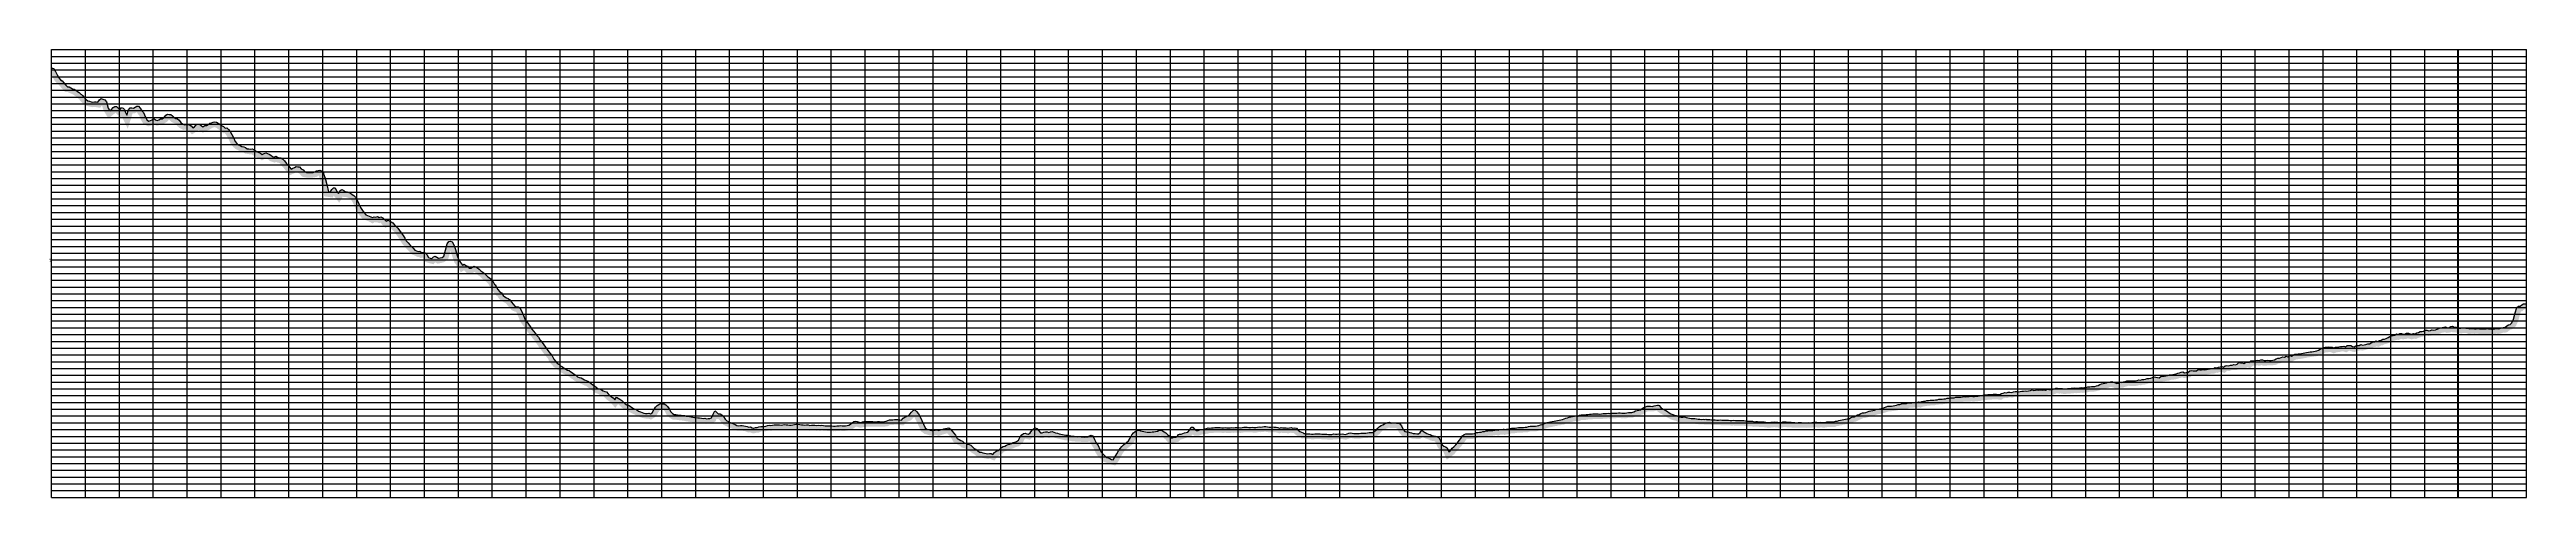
# Model space of a CAD drawing. Extents: x 406232 to 435383, y 6039561 to 6052989.
# Drawn here: x 425674 to 432977, y 6048319 to 6049639 of the extents above; entities that cross this region are included whole.
import ezdxf

# ---------------------------------------------------------------- set-up
doc = ezdxf.new("R2010")
doc.units = 0
doc.header["$LTSCALE"] = 5
doc.linetypes.add('foc-TOPO', pattern=[1, 0.2, -0.8])
doc.layers.get('Defpoints').update_dxf_attribs({"color": 9})
for name, color, linetype in [('P-CROSSINGS-GRID', 8, 'Continuous'), ('P-CROSSINGS-GROUND', 48, 'foc-TOPO'), ('P-CROSSINGS-LINE', 3, 'Continuous')]:
    doc.layers.add(name, color=color, linetype=linetype)
doc.styles.add('80L', font='ARIALN.TTF', dxfattribs={"height": 10})

msp = doc.modelspace()

# ---------------------------------------------------------------- hatches: boundary and pattern name
at = {"layer": 'P-CROSSINGS-GROUND'}
h = msp.add_hatch(dxfattribs=at)
h.set_pattern_fill('EARTH', color=256, scale=2.500995, angle=45)
h.set_pattern_definition([(45, (192.612, 2759.253), (0, 22.459572015), [15.881315674, -15.881315674]), (45, (188.4, 2763.464), (0, 22.459572015), [15.881315674, -15.881315674]), (45, (184.19, 2767.676), (0, 22.459572015), [15.881315674, -15.881315674]), (135, (184.19, 2770.483), (-22.459572015, 0), [15.881315674, -15.881315674]), (135, (188.4, 2774.694), (-22.459572015, 0), [15.881315674, -15.881315674]), (135, (192.612, 2778.905), (-22.459572015, 0), [15.881315674, -15.881315674])])
h.paths.add_polyline_path([(432976.719, 6048874.677), (432973.693, 6048874.926), (432972.58, 6048874.781), (432971.724, 6048874.382), (432963.927, 6048867.34), (432960.487, 6048867.44), (432957.734, 6048858.977), (432952.542, 6048839.537), (432945.716, 6048824.029), (432935.423, 6048815.142), (432929.486, 6048813.693), (432927.372, 6048812.282), (432920.157, 6048806.226), (432913.886, 6048804.875), (432909.562, 6048805.146), (432907.687, 6048804.726), (432903.155, 6048803.008), (432893.458, 6048800.151), (432888.492, 6048801.557), (432886.728, 6048801.029), (432879.337, 6048799.844), (432871.563, 6048800.093), (432867.223, 6048801.02), (432861.804, 6048800.714), (432860.717, 6048801.248), (432860.171, 6048801.186), (432854.252, 6048800.445), (432847.665, 6048800.512), (432843.19, 6048800.903), (432836.898, 6048800.528), (432832.296, 6048801.741), (432829.674, 6048801.445), (432822.885, 6048801.057), (432817.297, 6048801.767), (432814.912, 6048801.819), (432806.561, 6048799.943), (432799.683, 6048803.305), (432798.047, 6048803.366), (432792.417, 6048803.434), (432789.925, 6048803.739), (432784.661, 6048802.009), (432775.747, 6048803.421), (432769.933, 6048804.613), (432766.297, 6048805.612), (432758.762, 6048805.721), (432756.449, 6048807.277), (432753.248, 6048805.535), (432741.382, 6048803.818), (432736.733, 6048805.833), (432736.005, 6048805.693), (432730.44, 6048804.838), (432727.431, 6048804.495), (432724.722, 6048803.294), (432718.873, 6048800.503), (432711.507, 6048798.292), (432704.246, 6048797.444), (432700.242, 6048797.491), (432697.083, 6048796.396), (432687.571, 6048794.948), (432681.898, 6048796.51), (432678.58, 6048794.895), (432670.572, 6048792.959), (432667.292, 6048792.823), (432663.495, 6048790.938), (432658.655, 6048789.881), (432651.894, 6048786.343), (432644.918, 6048786.621), (432644.383, 6048786.496), (432638.91, 6048785.017), (432629.902, 6048786.939), (432626.576, 6048787.873), (432622.302, 6048785.772), (432610.963, 6048785.27), (432607.184, 6048786.769), (432599.158, 6048782.501), (432595.926, 6048783.91), (432595.718, 6048783.73), (432586.61, 6048781.292), (432582.633, 6048780.679), (432580.022, 6048779.581), (432575.829, 6048777.305), (432569.649, 6048773.765), (432562.203, 6048771.33), (432558.602, 6048770.684), (432552.782, 6048767.484), (432548.294, 6048767.228), (432541.057, 6048762.62), (432534.984, 6048764.224), (432531.608, 6048762.638), (432527.821, 6048762.788), (432526.228, 6048761.725), (432517.624, 6048757.189), (432511.234, 6048756.858), (432508.268, 6048755.925), (432502.636, 6048753.967), (432492.213, 6048751.688), (432488.947, 6048753.02), (432487.295, 6048752.254), (432481.004, 6048751.879), (432478.563, 6048751.216), (432470.384, 6048747.641), (432459.075, 6048749.704), (432454.632, 6048751.712), (432453.877, 6048751.788), (432446.137, 6048746.498), (432436.687, 6048749.328), (432434.09, 6048749.222), (432430.801, 6048749.136), (432426.564, 6048747.975), (432419.929, 6048747.103), (432416.956, 6048746.962), (432408.644, 6048743.472), (432399.77, 6048747.142), (432396.974, 6048747.478), (432394.887, 6048747.684), (432389.323, 6048746.166), (432384.994, 6048746.924), (432380.033, 6048744.027), (432374.481, 6048741.985), (432370.117, 6048739.876), (432363.36, 6048736.644), (432356.134, 6048735.244), (432350.891, 6048734.479), (432345.454, 6048733.611), (432341.732, 6048733.292), (432341.321, 6048733.219), (432335.777, 6048732.182), (432331.603, 6048731.756), (432326.985, 6048730.354), (432321.449, 6048729.493), (432316.355, 6048728.342), (432309.947, 6048727.431), (432305.963, 6048727.301), (432300.384, 6048725.726), (432297.547, 6048725.858), (432295.834, 6048724.81), (432285.062, 6048719.624), (432281.791, 6048720.54), (432275.139, 6048715.488), (432269.09, 6048718.66), (432267.286, 6048717.597), (432260.657, 6048718.042), (432258.778, 6048717.403), (432252.125, 6048714.844), (432246.326, 6048714.302), (432244.914, 6048713.925), (432239.081, 6048710.062), (432230.995, 6048708.985), (432224.983, 6048707.908), (432217.628, 6048707.941), (432214.384, 6048708.387), (432210.656, 6048707.523), (432200.463, 6048707.177), (432196.189, 6048709.269), (432189.901, 6048707.179), (432183.398, 6048708.264), (432180.646, 6048707.918), (432175.166, 6048707.176), (432170.18, 6048706.875), (432162.468, 6048700.055), (432153.73, 6048702.584), (432145.569, 6048697.692), (432135.873, 6048700.853), (432133.907, 6048700.98), (432132.29, 6048699.44), (432120.91, 6048694.136), (432114.442, 6048695.162), (432110.448, 6048694.143), (432106.632, 6048694.232), (432100.414, 6048691.584), (432094.979, 6048692.622), (432086.448, 6048685.788), (432076.729, 6048689.46), (432075.638, 6048689.353), (432072.782, 6048688.909), (432065.709, 6048686.035), (432061.912, 6048686.546), (432058.439, 6048684.494), (432050.072, 6048683.786), (432046.29, 6048683.444), (432041.799, 6048682.312), (432036.01, 6048681.379), (432029.603, 6048680.476), (432023.739, 6048680.65), (432019.775, 6048680.552), (432013.137, 6048679.83), (432012.099, 6048680.033), (432008.262, 6048677.387), (431999.641, 6048677.63), (431993.249, 6048676.717), (431989.976, 6048677.424), (431984.816, 6048672.961), (431975.525, 6048672.325), (431966.626, 6048670.868), (431961.988, 6048673.053), (431957.291, 6048671.42), (431953.032, 6048670.855), (431948.802, 6048668.902), (431941.473, 6048667.086), (431935.304, 6048666.387), (431930.89, 6048666.007), (431927.671, 6048665.385), (431922.044, 6048663.475), (431916.345, 6048662.886), (431909.97, 6048661.366), (431905.672, 6048661.725), (431905.6, 6048661.701), (431897.119, 6048655.871), (431886.357, 6048658.005), (431881.623, 6048658.655), (431879.658, 6048658.973), (431878.813, 6048658.742), (431872.949, 6048656.212), (431865.394, 6048655.131), (431862.213, 6048654.927), (431858.463, 6048653.419), (431850.483, 6048651.457), (431846.229, 6048651.565), (431840.732, 6048649.634), (431835.501, 6048650.124), (431832.673, 6048649.224), (431824.949, 6048647.618), (431819.004, 6048647.986), (431814.167, 6048647.599), (431808.151, 6048647.843), (431804.143, 6048648.067), (431802.189, 6048647.888), (431798.442, 6048646.52), (431793.548, 6048645.177), (431785.295, 6048642.029), (431781.06, 6048642.813), (431779.28, 6048641.933), (431767.083, 6048638.515), (431758.362, 6048643.249), (431753.799, 6048644.426), (431752.632, 6048644.973), (431751.848, 6048644.747), (431748.349, 6048644.345), (431743.827, 6048642.006), (431736.693, 6048640.677), (431731.832, 6048639.745), (431727.574, 6048638.87), (431724.7, 6048638.011), (431719.339, 6048635.099), (431712.933, 6048633.56), (431706.825, 6048631.632), (431699.328, 6048631.02), (431694.783, 6048631.145), (431690.731, 6048630.567), (431686.876, 6048630.183), (431682.055, 6048628.722), (431675.622, 6048627.921), (431669.287, 6048627.275), (431664.129, 6048627.56), (431660.635, 6048627.279), (431655.202, 6048626.48), (431648.643, 6048626.337), (431644.317, 6048626.607), (431640.254, 6048626.153), (431635.647, 6048625.864), (431629.772, 6048624.896), (431624.791, 6048625.17), (431620.884, 6048624.518), (431613.264, 6048623.818), (431606.633, 6048625.051), (431603.327, 6048625.477), (431598.007, 6048625.248), (431592.715, 6048626.161), (431591.587, 6048626.156), (431589.588, 6048625.445), (431581.673, 6048621.865), (431574.092, 6048622.433), (431568.548, 6048621.935), (431566.686, 6048622.211), (431561.5, 6048619.439), (431553.278, 6048620.873), (431547.935, 6048620.453), (431545.059, 6048621.09), (431539.496, 6048619.032), (431532.763, 6048621.05), (431531.627, 6048620.902), (431522.768, 6048618.903), (431519.977, 6048620.016), (431518.494, 6048619.211), (431510.735, 6048618.446), (431504.286, 6048617.589), (431499.418, 6048618.057), (431494.847, 6048617.37), (431489.959, 6048617.561), (431486.875, 6048617.051), (431480.429, 6048615.616), (431473.059, 6048615.858), (431469.794, 6048616.173), (431467.947, 6048615.804), (431460.509, 6048613.256), (431452.337, 6048614.393), (431451.694, 6048614.451), (431446.442, 6048612.024), (431440.701, 6048612.737), (431437.253, 6048611.52), (431434.501, 6048611.276), (431427.927, 6048606.503), (431417.685, 6048607.988), (431412.799, 6048608.175), (431408.898, 6048608.681), (431405.841, 6048608.35), (431400.9, 6048607.702), (431394.706, 6048606.983), (431389.811, 6048607.129), (431385.054, 6048606.511), (431381.179, 6048606.503), (431376.383, 6048605.137), (431371.482, 6048604.991), (431366.868, 6048603.614), (431362.272, 6048603.234), (431362.148, 6048603.201), (431355.728, 6048602.226), (431349.635, 6048601.804), (431343.657, 6048601.778), (431339.598, 6048602.028), (431334.694, 6048601.39), (431329.644, 6048601.638), (431324.279, 6048600.978), (431319.754, 6048601.423), (431317.071, 6048600.921), (431310.46, 6048599.483), (431303.546, 6048599.719), (431299.541, 6048599.881), (431296.835, 6048599.614), (431292.408, 6048598.407), (431284.874, 6048597.061), (431279.502, 6048597.47), (431275.814, 6048596.998), (431271.787, 6048596.596), (431266.442, 6048595.191), (431261.107, 6048594.913), (431256.165, 6048593.848), (431249.189, 6048593.431), (431245.989, 6048593.597), (431241.445, 6048592.209), (431236.393, 6048592.158), (431231.82, 6048590.797), (431224.541, 6048590.3), (431220.506, 6048590.36), (431215.549, 6048589.377), (431211, 6048589.419), (431206.609, 6048588.275), (431201.258, 6048587.882), (431198.677, 6048587.337), (431190.014, 6048583.655), (431184.617, 6048585.291), (431180.688, 6048583.846), (431174.027, 6048584.886), (431171.834, 6048584.584), (431165.75, 6048583.219), (431159.168, 6048583.289), (431157.438, 6048583.271), (431152.109, 6048580.896), (431144.349, 6048581.172), (431141.271, 6048580.992), (431138.189, 6048580.301), (431132.138, 6048578.296), (431127.739, 6048577.972), (431123.488, 6048576.182), (431116.941, 6048574.993), (431111.28, 6048573.909), (431105.474, 6048573.386), (431099.835, 6048572.928), (431096.701, 6048572.916), (431094.002, 6048572.001), (431089.215, 6048570.388), (431083.379, 6048568.215), (431077.972, 6048567.086), (431072.462, 6048565.375), (431066.589, 6048564.58), (431063, 6048563.914), (431058.888, 6048562.335), (431052.068, 6048560.476), (431047.315, 6048559.927), (431044.441, 6048559.042), (431039.224, 6048556.771), (431033.378, 6048555.171), (431025.378, 6048552.752), (431021.914, 6048553.255), (431020.904, 6048552.722), (431014.74, 6048549.853), (431010.591, 6048548.504), (431006.291, 6048545.846), (430998.299, 6048542.25), (430993.712, 6048541.705), (430991.147, 6048540.382), (430982.852, 6048536.068), (430976.405, 6048536.128), (430972.732, 6048535.016), (430966.402, 6048533.909), (430962.475, 6048533.461), (430957.586, 6048531.861), (430952.619, 6048531.219), (430946.725, 6048529.263), (430943.115, 6048529.246), (430937.652, 6048526.276), (430929.205, 6048526.794), (430923.65, 6048526.506), (430918.481, 6048527.209), (430917.003, 6048527.166), (430912.433, 6048525.591), (430904.243, 6048524.867), (430897.651, 6048525.488), (430895.447, 6048525.765), (430889.972, 6048524.212), (430882.677, 6048525.601), (430879.03, 6048525.701), (430875.388, 6048525.732), (430871.322, 6048525.104), (430864.11, 6048524.256), (430859.49, 6048524.921), (430855.291, 6048524.213), (430849.255, 6048524.433), (430843.632, 6048524.271), (430838.312, 6048524.911), (430834.51, 6048524.964), (430830.09, 6048524.789), (430824.54, 6048524.439), (430818.785, 6048524.635), (430812.295, 6048524.882), (430807.305, 6048526.064), (430804.75, 6048526.159), (430797.912, 6048525.523), (430792.744, 6048527.006), (430789.449, 6048526.775), (430786.689, 6048526.928), (430782.924, 6048525.498), (430773.664, 6048524.423), (430767.826, 6048525.639), (430762.748, 6048525.623), (430759.025, 6048526.44), (430756.129, 6048525.934), (430750.895, 6048525.6), (430745.006, 6048524.76), (430738.164, 6048525.143), (430731.374, 6048525.852), (430728.132, 6048526.839), (430725.133, 6048526.433), (430718.141, 6048526.664), (430712.912, 6048527.353), (430708.444, 6048527.64), (430704.792, 6048527.86), (430698.405, 6048527.121), (430692.588, 6048528.564), (430688.657, 6048528.544), (430683.533, 6048529.069), (430678.192, 6048529.131), (430672.41, 6048529.992), (430668.548, 6048530.447), (430664.269, 6048530.428), (430659.341, 6048530.533), (430654.079, 6048530.461), (430649.321, 6048530.73), (430643.293, 6048530.455), (430638.947, 6048531.304), (430634.741, 6048530.744), (430628.304, 6048531.316), (430624.092, 6048531.566), (430619.343, 6048531.488), (430614.169, 6048531.624), (430609.133, 6048531.659), (430602.963, 6048531.853), (430598.806, 6048532.538), (430595.02, 6048532.229), (430588.366, 6048532.245), (430583.487, 6048532.93), (430579.392, 6048532.874), (430573.474, 6048532.988), (430568.368, 6048533.548), (430564.494, 6048533.678), (430556.543, 6048533.355), (430555.34, 6048533.892), (430554.525, 6048533.785), (430549.011, 6048534.445), (430544.351, 6048534.161), (430537.881, 6048534.642), (430532.721, 6048535.347), (430527.229, 6048535.876), (430522.825, 6048536.777), (430518.986, 6048536.838), (430512.782, 6048537.134), (430506.944, 6048538.177), (430502.028, 6048538.977), (430495.791, 6048540.02), (430493.251, 6048540.886), (430491.002, 6048540.499), (430483.294, 6048540.245), (430474.406, 6048541.956), (430468.996, 6048544.857), (430465.452, 6048545.767), (430460.031, 6048547.403), (430453.685, 6048549.439), (430447.313, 6048552.769), (430441.761, 6048555.924), (430436.408, 6048559.33), (430431.935, 6048562.216), (430427.355, 6048564.62), (430421.607, 6048567.836), (430414.474, 6048572.696), (430412.109, 6048575.406), (430408.733, 6048574.209), (430400.874, 6048572.381), (430394.029, 6048572.716), (430389.377, 6048572.792), (430386.388, 6048572.801), (430384.853, 6048572.409), (430381.551, 6048570.725), (430377.649, 6048568.577), (430371.134, 6048563.744), (430362.223, 6048561.414), (430357.362, 6048560.908), (430355.094, 6048560.271), (430350.869, 6048558.068), (430342.501, 6048554.632), (430335.393, 6048554.633), (430331.414, 6048554.182), (430327.388, 6048553.629), (430320.353, 6048551.88), (430313.94, 6048552.776), (430308.884, 6048552.487), (430303.851, 6048553.231), (430300.297, 6048553.044), (430295.203, 6048552.812), (430289.616, 6048552.59), (430285.303, 6048552.733), (430281.499, 6048552.233), (430273.706, 6048551.238), (430269.378, 6048552.301), (430266.546, 6048551.682), (430259.249, 6048551.338), (430256.317, 6048551.606), (430252.417, 6048550.321), (430244.601, 6048549.864), (430239.126, 6048550.174), (430234.374, 6048550.199), (430229.817, 6048550.308), (430225.887, 6048550.098), (430220.255, 6048549.425), (430215.379, 6048549.579), (430211.787, 6048549.091), (430206.925, 6048548.32), (430200.679, 6048547.355), (430194.638, 6048547.42), (430191.309, 6048547.372), (430189.253, 6048546.931), (430182.01, 6048543.745), (430175.013, 6048544.481), (430172.231, 6048544.041), (430168.246, 6048543.262), (430162.684, 6048541.576), (430157.857, 6048541.019), (430153.54, 6048539.604), (430148.748, 6048538.583), (430145.904, 6048537.561), (430139.386, 6048533.877), (430132.502, 6048533.068), (430126.982, 6048531.564), (430122.331, 6048531.353), (430117.976, 6048529.949), (430112.37, 6048529.192), (430108.256, 6048528.228), (430102.56, 6048526.741), (430097.254, 6048526.026), (430093.876, 6048525.292), (430089.934, 6048523.831), (430084.778, 6048521.867), (430078.497, 6048519.7), (430073.921, 6048518.852), (430068.94, 6048516.811), (430063.203, 6048515.734), (430056.308, 6048513.682), (430049.822, 6048514.166), (430045.189, 6048513.73), (430040.066, 6048513.862), (430038.162, 6048513.715), (430032.619, 6048511.466), (430025.899, 6048511.459), (430021.466, 6048510.743), (430015.994, 6048510.321), (430009.585, 6048509.698), (430004.91, 6048510.221), (430002.173, 6048509.837), (429997.043, 6048508.841), (429990.305, 6048508.017), (429985.975, 6048508.198), (429983.309, 6048507.629), (429977.697, 6048506.047), (429972.512, 6048505.396), (429963.075, 6048502.988), (429959.462, 6048504.758), (429955.696, 6048503.872), (429952.207, 6048504.231), (429946.309, 6048501.569), (429938.898, 6048503.251), (429937.249, 6048503.063), (429932.196, 6048501.916), (429925.934, 6048501.246), (429920.261, 6048500.942), (429915.747, 6048500.867), (429913.246, 6048500.571), (429907.74, 6048498.556), (429902.033, 6048498.287), (429897.324, 6048497.047), (429891.29, 6048496.523), (429886.645, 6048495.967), (429884.475, 6048495.674), (429879.44, 6048492.951), (429871, 6048491.861), (429865.715, 6048491.664), (429860.226, 6048491.168), (429854.509, 6048491.331), (429852.214, 6048491.344), (429851.226, 6048490.458), (429846.729, 6048483.637), (429841.584, 6048477.761), (429836.507, 6048470.535), (429831.201, 6048464.696), (429825.072, 6048457.015), (429820.588, 6048453.988), (429815.803, 6048446.893), (429793.478, 6048430.174), (429783.195, 6048454.341), (429782.902, 6048454.484), (429776.526, 6048457.995), (429767.641, 6048464.909), (429761.201, 6048479.302), (429758.672, 6048484.559), (429757.169, 6048484.912), (429752.14, 6048485.532), (429744.063, 6048487.465), (429739.202, 6048490.396), (429735.059, 6048491.297), (429728.729, 6048494.185), (429721.914, 6048497.137), (429715.408, 6048491.646), (429703.589, 6048491.473), (429698.606, 6048492.381), (429691.972, 6048492.271), (429685.744, 6048494.854), (429680.492, 6048495.682), (429676.673, 6048497.419), (429672.69, 6048497.376), (429661.291, 6048500.855), (429652.116, 6048511.595), (429647.335, 6048521.907), (429646.387, 6048522.876), (429646.224, 6048522.94), (429642.954, 6048523.307), (429639.396, 6048523.821), (429635.641, 6048523.515), (429627.022, 6048523.325), (429623.056, 6048524.981), (429620.477, 6048523.783), (429616.312, 6048522.358), (429611.877, 6048519.628), (429606.181, 6048517.105), (429603.772, 6048515.941), (429600.98, 6048513.085), (429595.338, 6048506.428), (429587.977, 6048500.661), (429579.041, 6048496.139), (429571.008, 6048495.484), (429565.967, 6048495.145), (429561.672, 6048494.82), (429556.259, 6048493.94), (429550.071, 6048493.818), (429545.393, 6048493.807), (429542.368, 6048493.618), (429536.055, 6048491.902), (429529.761, 6048492.632), (429524.646, 6048492.144), (429517.366, 6048493.103), (429512.905, 6048494.058), (429511.007, 6048494.168), (429508.361, 6048493.628), (429504.89, 6048492.702), (429497.07, 6048489.283), (429486.854, 6048490.686), (429483.949, 6048491.509), (429480.4, 6048490.982), (429475.316, 6048491.421), (429471.732, 6048490.93), (429464.392, 6048490.168), (429461.073, 6048490.76), (429457.507, 6048489.57), (429450.017, 6048489.443), (429443.957, 6048489.492), (429437.768, 6048490.267), (429434.88, 6048490.758), (429430.246, 6048490.019), (429423.177, 6048490.872), (429418.635, 6048491.417), (429415.181, 6048491.618), (429409.5, 6048491.125), (429406.027, 6048491.645), (429401.837, 6048490.411), (429393.358, 6048490.755), (429388.311, 6048491.648), (429384.653, 6048491.821), (429378.176, 6048491.798), (429373.383, 6048492.988), (429365.668, 6048492.746), (429361.813, 6048496.64), (429359.29, 6048497.499), (429352.124, 6048500.963), (429344.678, 6048506.607), (429342.679, 6048508.922), (429338.849, 6048508.554), (429333.871, 6048509.811), (429332.533, 6048509.679), (429325.434, 6048507.946), (429318.201, 6048509.29), (429314.89, 6048509.482), (429308.844, 6048509.23), (429305.977, 6048509.802), (429300.287, 6048507.911), (429291.895, 6048510.385), (429288.267, 6048510.867), (429283.405, 6048511.368), (429279.794, 6048511.781), (429276.241, 6048511.486), (429269.397, 6048510.946), (429262.137, 6048512.14), (429258.773, 6048512.913), (429256.513, 6048512.78), (429251.905, 6048512.14), (429245.057, 6048511.375), (429240.532, 6048511.872), (429237.684, 6048511.373), (429231.856, 6048510.314), (429223.055, 6048509.774), (429218.956, 6048511.149), (429216.464, 6048510.692), (429209.012, 6048510.649), (429204.543, 6048511.303), (429200.923, 6048510.866), (429196.201, 6048510.893), (429192.249, 6048510.269), (429185.189, 6048509.308), (429178.98, 6048510.055), (429174.002, 6048510.186), (429173.078, 6048510.294), (429171.364, 6048510.23), (429165.432, 6048509.43), (429160.431, 6048509.868), (429155.725, 6048509.236), (429149.965, 6048509.516), (429144.376, 6048509.336), (429140.126, 6048509.879), (429135.835, 6048509.31), (429129.215, 6048509.53), (429124.514, 6048509.928), (429119.44, 6048509.895), (429114.108, 6048510.401), (429111.393, 6048510.505), (429107.281, 6048509.633), (429101.232, 6048509.139), (429095.58, 6048508.752), (429092.8, 6048508.769), (429088.692, 6048507.222), (429083.87, 6048506.651), (429082.45, 6048506.079), (429076.96, 6048504.703), (429072.478, 6048504.71), (429069.95, 6048503.892), (429063.207, 6048501.491), (429050.035, 6048500.6), (429044.65, 6048505.207), (429037.58, 6048496.886), (429028.31, 6048496.078), (429025.126, 6048494.969), (429020.196, 6048493.214), (429012.892, 6048490.592), (429010.079, 6048490.541), (429002.024, 6048482.721), (428992.665, 6048481.513), (428987.132, 6048480.35), (428974.102, 6048479.624), (428964.542, 6048489.623), (428960.236, 6048493.773), (428955.958, 6048497.431), (428952.327, 6048499.993), (428948.765, 6048501.868), (428948.36, 6048502.038), (428945.273, 6048500.532), (428938.364, 6048498.882), (428931.641, 6048497.57), (428926.833, 6048497.567), (428921.906, 6048496.477), (428914.78, 6048496.405), (428909.241, 6048496.768), (428902.874, 6048497.164), (428896.952, 6048498.663), (428891.635, 6048499.68), (428886.095, 6048501.339), (428884.588, 6048501.747), (428883.981, 6048501.362), (428880.936, 6048498.892), (428877.858, 6048495.015), (428873.221, 6048486.086), (428866.275, 6048475.179), (428859.643, 6048470.514), (428854.556, 6048465.85), (428849.805, 6048462.621), (428846.09, 6048458.935), (428842.017, 6048454.413), (428837.89, 6048448.446), (428833.45, 6048440.854), (428828.279, 6048430.365), (428817.057, 6048413.283), (428799.902, 6048417.198), (428794.471, 6048420.145), (428791.033, 6048421.169), (428782.742, 6048423.56), (428774.908, 6048430.69), (428769.41, 6048436.175), (428763.149, 6048443.058), (428756.902, 6048453.555), (428751.943, 6048464.867), (428747.107, 6048472.762), (428741.798, 6048483.632), (428741.383, 6048484.481), (428739.389, 6048483.647), (428731.768, 6048482.452), (428725.485, 6048482.181), (428718.762, 6048482.288), (428713.182, 6048483.342), (428710.386, 6048483.607), (428705.265, 6048483.054), (428698.291, 6048483.831), (428693.725, 6048484.619), (428688.392, 6048484.824), (428682.559, 6048486.1), (428677.455, 6048486.882), (428674.183, 6048487.647), (428668.788, 6048487.204), (428661.921, 6048489.19), (428657.032, 6048490.048), (428652.128, 6048491.388), (428646.607, 6048492.283), (428641.038, 6048494.236), (428636.024, 6048495.468), (428629.773, 6048497.676), (428629.075, 6048497.986), (428620.972, 6048494.336), (428612.687, 6048497.302), (428611.641, 6048497.308), (428609.81, 6048496.975), (428602.605, 6048493.741), (428588.219, 6048495.621), (428579.992, 6048504.097), (428576.105, 6048499.447), (428564.344, 6048489.168), (428551.338, 6048492.379), (428550.597, 6048492.609), (428547.952, 6048489.429), (428542.282, 6048478.38), (428532.628, 6048470.486), (428524.494, 6048467.926), (428521.215, 6048467.083), (428516.564, 6048464.298), (428509.471, 6048462.069), (428505.112, 6048460.966), (428501.658, 6048459.538), (428495.717, 6048456.517), (428490.964, 6048455.294), (428489.267, 6048454.433), (428485.3, 6048450.512), (428478.332, 6048445.098), (428473.625, 6048442.838), (428470.794, 6048440.438), (428459.053, 6048427.729), (428446.458, 6048433.477), (428446.336, 6048433.489), (428439.775, 6048432.025), (428432.139, 6048434.4), (428427.716, 6048435.011), (428422.05, 6048436.305), (428417.333, 6048437.403), (428408.211, 6048439.119), (428401.114, 6048446.018), (428397.771, 6048448.113), (428391.493, 6048451.638), (428385.474, 6048457.297), (428382.621, 6048459.688), (428380.085, 6048460.712), (428374.762, 6048462.631), (428370.612, 6048464.534), (428363.017, 6048466.251), (428356.933, 6048472.169), (428353.739, 6048473.573), (428347.67, 6048476.988), (428339.095, 6048482.581), (428332.919, 6048493.917), (428328.789, 6048499.087), (428324.226, 6048504.683), (428320.91, 6048508.133), (428319.189, 6048507.76), (428314.083, 6048506.248), (428309.609, 6048505.349), (428305.549, 6048503.826), (428295.417, 6048500.34), (428288.22, 6048502.877), (428287.319, 6048502.839), (428282.51, 6048501.85), (428274.785, 6048501.327), (428266.695, 6048502.638), (428261.304, 6048504.598), (428254.118, 6048506.175), (428243.369, 6048514.2), (428236.839, 6048528.998), (428231.95, 6048539.53), (428227.178, 6048549.401), (428223.27, 6048556.491), (428221.601, 6048554.589), (428214.237, 6048546.802), (428205.185, 6048543.005), (428201.296, 6048542.081), (428200.36, 6048541.511), (428191.375, 6048531.022), (428178.161, 6048533.297), (428174.765, 6048533.799), (428170.378, 6048533.602), (428166.802, 6048533.837), (428162.077, 6048532.717), (428156.175, 6048532.889), (428152.933, 6048532.519), (428150.807, 6048532.074), (428145.136, 6048528.958), (428137.315, 6048528.118), (428131.578, 6048527.374), (428124.579, 6048527.32), (428119.697, 6048527.997), (428116.452, 6048527.921), (428111.558, 6048527.451), (428104.549, 6048527.191), (428100.117, 6048527.96), (428095.222, 6048527.804), (428090.232, 6048528.194), (428086.556, 6048528.074), (428080.683, 6048527.495), (428078.488, 6048527.679), (428078.183, 6048527.528), (428073.933, 6048526.814), (428065.864, 6048524.46), (428056.526, 6048526.821), (428052.459, 6048528.081), (428051.445, 6048528.201), (428050.285, 6048527.141), (428043.363, 6048521.727), (428035.33, 6048518.177), (428028.561, 6048516.643), (428022.467, 6048515.568), (428015.861, 6048515.075), (428009.605, 6048515.328), (428005.991, 6048515.667), (428001.553, 6048515.024), (427999.837, 6048515.355), (427997.231, 6048515.124), (427991.348, 6048514.37), (427987.767, 6048514.478), (427984.988, 6048514.346), (427979.921, 6048515.016), (427975.478, 6048514.846), (427969.682, 6048515.18), (427965.024, 6048515.499), (427959.214, 6048515.57), (427953.453, 6048516.596), (427951.115, 6048516.867), (427945.848, 6048515.916), (427940.409, 6048516.743), (427935.48, 6048516.146), (427929.982, 6048516.932), (427925.047, 6048516.665), (427920.841, 6048517.23), (427915.006, 6048516.295), (427908.887, 6048517.814), (427906.128, 6048517.789), (427900.278, 6048517.473), (427894.525, 6048518.076), (427889.737, 6048518.301), (427883.682, 6048518.765), (427878.198, 6048519.811), (427876.015, 6048520.123), (427874.347, 6048519.806), (427868.603, 6048517.988), (427861.607, 6048517.398), (427854.406, 6048517.109), (427849.754, 6048518.094), (427844.911, 6048517.675), (427840.153, 6048518.582), (427837.494, 6048518.266), (427831.335, 6048517.502), (427824.966, 6048517.742), (427820.257, 6048518.021), (427816.186, 6048518.017), (427811.554, 6048517.718), (427808.05, 6048517.544), (427801.803, 6048515.862), (427795.587, 6048516.604), (427793.865, 6048516.426), (427789.427, 6048514.962), (427782.151, 6048513.629), (427775.891, 6048513.565), (427772.219, 6048513.516), (427770.671, 6048513.224), (427764.593, 6048510.068), (427757.982, 6048509.869), (427753.846, 6048508.724), (427747.494, 6048507.775), (427739.862, 6048510.939), (427738.954, 6048511.335), (427733.989, 6048510.411), (427725.61, 6048514.023), (427722.727, 6048514.882), (427718.737, 6048515.336), (427714.392, 6048516.013), (427711.352, 6048516.09), (427705.3, 6048515.444), (427696.138, 6048516.973), (427689.464, 6048520.224), (427684.832, 6048522.249), (427680.192, 6048524.21), (427674.093, 6048526.508), (427668.922, 6048529.724), (427663.027, 6048532.128), (427657.344, 6048536.759), (427653.994, 6048540.318), (427648.997, 6048547.79), (427646.479, 6048550.465), (427640.707, 6048550.554), (427637.214, 6048543.172), (427623.989, 6048536.124), (427616.081, 6048536.73), (427608.951, 6048535.903), (427604.313, 6048537.62), (427601.162, 6048537.1), (427593.876, 6048537.941), (427588.913, 6048538.65), (427583.772, 6048539.22), (427579.564, 6048539.904), (427574.494, 6048539.925), (427568.617, 6048540.937), (427563.748, 6048541.538), (427557.567, 6048542.493), (427553.364, 6048543.711), (427548.35, 6048543.931), (427543.128, 6048545.458), (427539.478, 6048545.73), (427533.968, 6048546.31), (427528.901, 6048547.041), (427523.5, 6048547.661), (427519.487, 6048548.464), (427511.464, 6048548.312), (427501.753, 6048554.716), (427493.892, 6048561.545), (427488.142, 6048572.423), (427484.637, 6048577.083), (427481.74, 6048579.803), (427481.331, 6048580.049), (427479.709, 6048580.13), (427478.964, 6048580.207), (427478.184, 6048579.779), (427475.195, 6048578.067), (427472.466, 6048575.211), (427468.634, 6048569.784), (427462.224, 6048557.868), (427447.492, 6048548.438), (427439.301, 6048551.67), (427436.246, 6048551.132), (427428.425, 6048552.113), (427421.875, 6048553.46), (427415.737, 6048555.603), (427410.154, 6048557.73), (427403.942, 6048560.499), (427398.926, 6048563.513), (427394.381, 6048565.555), (427389.405, 6048568.114), (427382.837, 6048571.039), (427377.149, 6048575.853), (427375.362, 6048576.919), (427370.225, 6048577.998), (427361.787, 6048583.248), (427355.519, 6048589.008), (427351.124, 6048593.411), (427350.102, 6048594.156), (427342.161, 6048582.954), (427326.108, 6048601.264), (427322.63, 6048603.427), (427315.993, 6048608.109), (427309.915, 6048614.666), (427307.894, 6048616.856), (427306.887, 6048617.117), (427299.804, 6048619.244), (427293.365, 6048623.13), (427290.172, 6048624.936), (427284.014, 6048626.626), (427276.832, 6048632.327), (427272.398, 6048635.589), (427267.16, 6048639.003), (427261.624, 6048643.41), (427257.734, 6048646.489), (427254.949, 6048647.954), (427250.095, 6048649.654), (427244.402, 6048652.504), (427238.961, 6048655.068), (427235.374, 6048657.167), (427230.839, 6048658.202), (427222.563, 6048662.38), (427217.144, 6048667.056), (427212.523, 6048669.832), (427207.194, 6048673.913), (427202.605, 6048677.028), (427199.357, 6048679.193), (427195.368, 6048680.503), (427188.998, 6048683.563), (427181.981, 6048687.583), (427176.996, 6048692.293), (427172.329, 6048694.953), (427166.955, 6048699.541), (427161.041, 6048703.448), (427154.726, 6048710.661), (427148.392, 6048717.856), (427143.261, 6048728.449), (427139.498, 6048733.086), (427134.26, 6048739.164), (427128.999, 6048746.339), (427124.131, 6048752.717), (427118.815, 6048759.547), (427113.701, 6048767.308), (427108.54, 6048774.337), (427104.006, 6048781.802), (427099.331, 6048786.802), (427094.342, 6048793.964), (427089.61, 6048799.005), (427083.87, 6048806.401), (427078.635, 6048814.178), (427073.991, 6048820.918), (427069.175, 6048826.926), (427062.905, 6048835.314), (427057.184, 6048849.094), (427052.258, 6048861.018), (427050.05, 6048865.984), (427047.996, 6048866.053), (427036.979, 6048870.331), (427029.839, 6048878.97), (427024.528, 6048884.524), (427020.245, 6048890.394), (427018.07, 6048892.041), (427013.746, 6048894.242), (427007.67, 6048897.944), (426999.857, 6048903.754), (426995.044, 6048911.431), (426990.812, 6048914.294), (426983.677, 6048923.128), (426978.165, 6048932.648), (426977.721, 6048933.384), (426975.568, 6048934.098), (426968.583, 6048947.583), (426965.335, 6048951.33), (426962.001, 6048954.36), (426957.323, 6048957.276), (426950.974, 6048962.492), (426945.841, 6048967.677), (426941.989, 6048971.01), (426936.48, 6048974.686), (426930.973, 6048980.298), (426927.554, 6048983.09), (426926.876, 6048983.481), (426919.854, 6048978.892), (426903.542, 6048980.585), (426897.741, 6048987.471), (426895.178, 6048988.126), (426886.719, 6048982.425), (426873.613, 6049003.072), (426867.686, 6049011.678), (426861.874, 6049027.679), (426856.851, 6049044.733), (426856.34, 6049046.195), (426855.591, 6049043.377), (426849.171, 6049021.114), (426838.011, 6049012.643), (426829.73, 6049010.217), (426817.982, 6049007.872), (426811.535, 6049012.188), (426806.054, 6049006.26), (426791.882, 6049009.989), (426780.807, 6049013.676), (426774.311, 6049025.658), (426774.123, 6049025.82), (426767.324, 6049024.258), (426762.545, 6049028.206), (426759.201, 6049027.331), (426750.094, 6049032.325), (426742.462, 6049034.95), (426735.305, 6049043.277), (426730.829, 6049047.536), (426725.214, 6049052.924), (426719.747, 6049059.464), (426713.788, 6049066.418), (426708.38, 6049075.189), (426703.52, 6049083.32), (426698.936, 6049090.188), (426694.142, 6049096.654), (426689.866, 6049102.468), (426685.591, 6049106.619), (426680.112, 6049112.29), (426676.619, 6049116.373), (426673.821, 6049117.895), (426672.395, 6049118.736), (426664.127, 6049112.785), (426650.417, 6049127.859), (426649.632, 6049128.63), (426645.816, 6049126.695), (426639.553, 6049130.264), (426636.715, 6049129.347), (426633.139, 6049130.264), (426626.179, 6049126.568), (426615.127, 6049132.538), (426610.682, 6049134.122), (426605.671, 6049136.343), (426597.398, 6049139.309), (426589.617, 6049148.514), (426583.795, 6049155.956), (426577.829, 6049166.293), (426572.57, 6049178.529), (426568.01, 6049188.331), (426564.485, 6049194.155), (426561.807, 6049196.689), (426557.301, 6049199.789), (426554.301, 6049202.207), (426551.304, 6049203.024), (426548.326, 6049204.309), (426540.538, 6049204.147), (426538.708, 6049205.84), (426528.225, 6049187.321), (426512.17, 6049208.073), (426508.665, 6049202.643), (426483.967, 6049206.255), (426476.76, 6049237.826), (426471.927, 6049255.278), (426468.338, 6049266.612), (426467.851, 6049267.337), (426467.536, 6049267.236), (426461.897, 6049263.853), (426453.934, 6049262.143), (426446.495, 6049261.104), (426440.957, 6049261.748), (426436.395, 6049261.442), (426429.039, 6049261.868), (426417.976, 6049264.661), (426411.262, 6049272.632), (426406.499, 6049275.777), (426404.22, 6049278.289), (426402.712, 6049277.512), (426397.291, 6049275.218), (426382.554, 6049268.725), (426369.747, 6049282.709), (426364.838, 6049289.393), (426359.972, 6049294.497), (426354.726, 6049301.275), (426351.677, 6049304.84), (426348.002, 6049305.199), (426341.57, 6049307.557), (426337.956, 6049305.487), (426323.647, 6049310.343), (426317.63, 6049315.742), (426314.827, 6049317.293), (426311.924, 6049318.512), (426311.777, 6049318.543), (426299.864, 6049312.033), (426289.873, 6049319.945), (426286.606, 6049320.62), (426279.266, 6049324.089), (426273.082, 6049327.863), (426269.657, 6049330.343), (426266.378, 6049329.649), (426259.103, 6049331.215), (426251.253, 6049331.97), (426244.416, 6049336.493), (426241.435, 6049337.686), (426235.887, 6049339.375), (426230.105, 6049342.22), (426223.405, 6049345.145), (426215.782, 6049351.604), (426208.636, 6049360.046), (426202.929, 6049372.601), (426198.334, 6049381.522), (426194.14, 6049388.459), (426190.884, 6049392.463), (426186.455, 6049392.209), (426177.216, 6049399.785), (426172.329, 6049403.41), (426168.136, 6049406.721), (426163.916, 6049409.036), (426161.689, 6049410.402), (426160.841, 6049410.135), (426155.365, 6049408.511), (426153.09, 6049407.957), (426149.76, 6049405.394), (426140.788, 6049400.329), (426136.426, 6049400.086), (426126.316, 6049393.262), (426113.393, 6049402.301), (426111.478, 6049400.065), (426093.929, 6049388.582), (426081.565, 6049402.335), (426081.031, 6049402.696), (426080.418, 6049402.776), (426077.114, 6049402.818), (426068.675, 6049402.007), (426058.291, 6049407.143), (426050.385, 6049413.668), (426045.701, 6049420.354), (426045.073, 6049420.801), (426041.361, 6049421.755), (426032.913, 6049425.787), (426026.611, 6049431.757), (426026.132, 6049432.147), (426025.623, 6049432.151), (426022.103, 6049427.028), (426011.651, 6049420.521), (426006.416, 6049419.866), (426002.296, 6049417.472), (425990.703, 6049414.439), (425982.515, 6049417.53), (425976.065, 6049415.491), (425965.432, 6049412.124), (425950.926, 6049419.031), (425942.877, 6049432.813), (425938.542, 6049445.128), (425934.766, 6049448.887), (425931.233, 6049454.502), (425924.356, 6049450.354), (425919.143, 6049451.373), (425904.748, 6049405.69), (425886.601, 6049441.901), (425884.095, 6049438.253), (425868.411, 6049452.847), (425866.913, 6049451.185), (425847.57, 6049435.696), (425832.708, 6049460.453), (425828.727, 6049474.582), (425823.418, 6049467.012), (425809.94, 6049469.357), (425807.017, 6049469.506), (425801.154, 6049468.891), (425793.167, 6049470.225), (425787.617, 6049471.93), (425779.733, 6049473.878), (425771.432, 6049480.691), (425765.442, 6049486.916), (425760.403, 6049492.987), (425758.287, 6049495.224), (425757.01, 6049496.245), (425752.679, 6049500.035), (425748.149, 6049502.852), (425743.687, 6049506.215), (425740.556, 6049507.795), (425735.534, 6049509.728), (425729.546, 6049512.775), (425727.761, 6049513.786), (425720.234, 6049513.713), (425710.367, 6049524.192), (425704.987, 6049530.798), (425701.598, 6049535.035), (425696.974, 6049537.853), (425689.32, 6049546.384), (425683.381, 6049557.352), (425679.984, 6049564.058), (425679.984, 6049585.9), (425681.671, 6049584.263), (425686.668, 6049583.342), (425691.666, 6049574.176), (425696.664, 6049564.31), (425701.662, 6049555.079), (425706.659, 6049549.509), (425711.657, 6049546.464), (425716.655, 6049540.214), (425721.653, 6049534.078), (425726.65, 6049528.769), (425731.648, 6049528.818), (425736.646, 6049525.985), (425741.643, 6049523.442), (425746.641, 6049521.518), (425751.639, 6049518.997), (425756.637, 6049515.23), (425761.634, 6049512.122), (425766.632, 6049507.748), (425768.463, 6049506.285), (425771.63, 6049502.936), (425776.627, 6049496.916), (425781.625, 6049491.722), (425786.623, 6049487.62), (425791.621, 6049486.385), (425796.618, 6049484.85), (425801.616, 6049484.015), (425806.614, 6049484.539), (425811.611, 6049484.285), (425816.609, 6049483.415), (425821.607, 6049490.54), (425826.605, 6049494.652), (425831.602, 6049492.219), (425836.6, 6049490.854), (425841.598, 6049484.185), (425846.595, 6049466.45), (425851.593, 6049458.125), (425856.591, 6049462.127), (425861.589, 6049467.672), (425866.586, 6049471.402), (425871.584, 6049470.65), (425876.582, 6049465.724), (425881.579, 6049461.073), (425886.577, 6049468.35), (425891.575, 6049465.572), (425894.802, 6049462.107), (425896.573, 6049455.467), (425901.57, 6049445.495), (425906.568, 6049461.356), (425911.566, 6049466.94), (425916.564, 6049467.155), (425921.561, 6049466.178), (425926.559, 6049469.192), (425931.557, 6049471.849), (425936.554, 6049471.558), (425941.552, 6049466.254), (425946.55, 6049458.312), (425951.548, 6049453.337), (425956.545, 6049439.139), (425961.543, 6049430.581), (425966.541, 6049428.202), (425971.538, 6049429.784), (425976.536, 6049431.365), (425981.534, 6049435.108), (425986.532, 6049432.04), (425991.529, 6049430.153), (425996.527, 6049431.461), (426001.525, 6049434.365), (426006.522, 6049434.99), (426011.52, 6049438.101), (426016.518, 6049445.375), (426021.516, 6049448.43), (426026.513, 6049447.137), (426031.511, 6049447.095), (426036.509, 6049443.033), (426041.506, 6049438.299), (426046.504, 6049435.914), (426051.502, 6049434.629), (426056.5, 6049431.071), (426061.497, 6049423.936), (426066.495, 6049419.812), (426071.493, 6049417.34), (426076.491, 6049417.821), (426081.488, 6049417.757), (426086.486, 6049417.104), (426091.484, 6049413.729), (426096.481, 6049408.169), (426101.479, 6049411.439), (426106.477, 6049417.278), (426111.475, 6049418.858), (426116.472, 6049419.207), (426121.47, 6049414.949), (426126.468, 6049411.453), (426131.465, 6049414.826), (426136.463, 6049415.104), (426141.461, 6049417.926), (426146.459, 6049421.772), (426151.456, 6049422.99), (426156.454, 6049424.472), (426161.452, 6049426.049), (426166.449, 6049425.073), (426171.447, 6049422.005), (426176.445, 6049419.264), (426181.443, 6049415.317), (426186.44, 6049411.611), (426191.438, 6049407.512), (426196.436, 6049407.799), (426201.433, 6049403.255), (426206.431, 6049397.109), (426211.429, 6049388.842), (426216.427, 6049379.14), (426221.424, 6049368.144), (426226.422, 6049362.24), (426231.42, 6049358.006), (426236.417, 6049355.823), (426241.415, 6049353.364), (426246.413, 6049351.843), (426251.411, 6049349.843), (426256.408, 6049346.536), (426261.406, 6049346.056), (426266.404, 6049344.98), (426271.402, 6049346.039), (426276.399, 6049343.972), (426281.397, 6049340.353), (426286.395, 6049337.303), (426291.392, 6049334.941), (426296.39, 6049333.909), (426301.388, 6049329.951), (426306.386, 6049332.682), (426311.383, 6049333.931), (426316.381, 6049332.903), (426321.379, 6049330.803), (426326.376, 6049328.038), (426331.374, 6049323.554), (426336.372, 6049321.858), (426341.37, 6049324.72), (426346.367, 6049321.767), (426351.365, 6049319.935), (426356.363, 6049319.446), (426361.36, 6049316.585), (426366.358, 6049310.742), (426371.356, 6049304.285), (426376.354, 6049299.043), (426381.351, 6049292.237), (426386.349, 6049286.78), (426391.347, 6049288.982), (426396.344, 6049291.098), (426401.342, 6049293.675), (426406.34, 6049293.189), (426411.338, 6049292.756), (426416.335, 6049287.249), (426421.333, 6049283.948), (426426.331, 6049278.015), (426431.329, 6049276.754), (426436.326, 6049276.464), (426441.324, 6049276.8), (426446.322, 6049276.218), (426451.319, 6049276.917), (426456.317, 6049277.99), (426461.315, 6049280.988), (426466.313, 6049282.585), (426471.31, 6049282.908), (426476.308, 6049281.64), (426481.306, 6049274.195), (426482.065, 6049272.929), (426486.303, 6049259.544), (426491.301, 6049241.497), (426496.299, 6049219.604), (426501.297, 6049218.873), (426506.294, 6049226.615), (426511.292, 6049231.575), (426516.29, 6049231.433), (426521.287, 6049220.791), (426526.285, 6049214.331), (426531.283, 6049223.16), (426536.281, 6049226.804), (426541.278, 6049223.885), (426546.276, 6049219.263), (426551.274, 6049219.367), (426556.271, 6049217.21), (426561.269, 6049215.847), (426566.267, 6049211.819), (426571.265, 6049208.381), (426576.262, 6049203.652), (426581.26, 6049195.395), (426586.258, 6049184.652), (426591.256, 6049173.023), (426596.253, 6049164.364), (426601.251, 6049157.976), (426606.249, 6049152.063), (426611.246, 6049150.271), (426616.244, 6049148.056), (426621.242, 6049146.275), (426626.24, 6049143.576), (426631.237, 6049146.23), (426636.235, 6049144.948), (426641.233, 6049146.563), (426646.23, 6049143.715), (426651.228, 6049146.25), (426656.226, 6049143.168), (426661.224, 6049138.26), (426666.221, 6049132.765), (426671.219, 6049136.363), (426676.217, 6049133.891), (426681.214, 6049130.941), (426686.212, 6049128.223), (426691.21, 6049122.381), (426696.208, 6049117.209), (426701.205, 6049112.355), (426706.203, 6049105.561), (426711.201, 6049098.82), (426716.198, 6049091.333), (426721.196, 6049082.97), (426725.935, 6049075.284), (426731.192, 6049069.151), (426736.189, 6049063.172), (426741.187, 6049058.376), (426746.185, 6049053.62), (426751.182, 6049047.806), (426756.18, 6049046.087), (426761.178, 6049043.346), (426766.176, 6049044.654), (426771.173, 6049040.526), (426776.171, 6049041.674), (426781.169, 6049039.52), (426786.167, 6049035.249), (426791.164, 6049026.03), (426796.162, 6049024.367), (426801.16, 6049023.051), (426806.157, 6049028.457), (426811.155, 6049030.065), (426816.153, 6049027.139), (426821.151, 6049023.794), (426826.148, 6049024.791), (426831.146, 6049026.255), (426836.144, 6049030.048), (426841.141, 6049047.38), (426846.139, 6049066.177), (426851.137, 6049073.532), (426856.135, 6049074.437), (426861.132, 6049072.671), (426866.13, 6049063.621), (426871.128, 6049049.328), (426876.125, 6049032.361), (426881.123, 6049018.601), (426886.121, 6049011.344), (426891.119, 6049003.471), (426896.116, 6049006.84), (426901.114, 6049002.084), (426906.112, 6049000.807), (426911.109, 6048994.873), (426916.107, 6048994.355), (426921.105, 6048997.621), (426926.103, 6049000.15), (426931.1, 6048998.354), (426936.098, 6048995.47), (426941.096, 6048991.389), (426946.094, 6048986.296), (426951.091, 6048982.961), (426956.089, 6048978.636), (426961.087, 6048973.588), (426966.084, 6048969.482), (426971.082, 6048966.367), (426976.08, 6048961.825), (426981.078, 6048956.059), (426986.075, 6048946.41), (426987.697, 6048945.873), (426991.073, 6048940.277), (426996.071, 6048931.645), (427001.068, 6048925.457), (427006.066, 6048922.076), (427011.064, 6048914.105), (427016.062, 6048910.388), (427021.059, 6048907.343), (427026.057, 6048904.798), (427031.055, 6048901.017), (427036.052, 6048894.166), (427041.05, 6048888.94), (427046.048, 6048882.893), (427051.046, 6048880.952), (427056.043, 6048880.785), (427061.041, 6048878.166), (427066.039, 6048866.928), (427071.036, 6048854.831), (427076.034, 6048842.792), (427081.032, 6048836.106), (427086.03, 6048829.872), (427091.027, 6048822.618), (427096.025, 6048815.193), (427101.023, 6048808.754), (427106.021, 6048803.43), (427111.018, 6048796.255), (427116.016, 6048790.909), (427121.014, 6048782.682), (427126.011, 6048775.875), (427131.009, 6048768.29), (427136.007, 6048761.869), (427141.005, 6048755.321), (427146.002, 6048748.506), (427151, 6048742.706), (427155.998, 6048736.548), (427160.995, 6048726.23), (427165.993, 6048720.553), (427170.991, 6048714.844), (427175.989, 6048711.543), (427180.986, 6048707.276), (427185.984, 6048704.427), (427190.982, 6048699.706), (427195.979, 6048696.842), (427200.977, 6048694.442), (427205.975, 6048692.8), (427210.973, 6048689.469), (427215.97, 6048686.077), (427220.968, 6048682.249), (427225.966, 6048679.247), (427230.963, 6048674.935), (427235.961, 6048672.412), (427240.959, 6048671.27), (427245.957, 6048668.345), (427250.954, 6048665.991), (427255.952, 6048663.489), (427260.95, 6048661.739), (427265.947, 6048659.109), (427270.945, 6048655.154), (427275.943, 6048651.176), (427280.941, 6048647.917), (427285.938, 6048644.242), (427290.936, 6048640.274), (427295.934, 6048638.903), (427300.932, 6048636.075), (427305.929, 6048633.059), (427310.927, 6048631.559), (427315.925, 6048630.262), (427320.922, 6048624.846), (427325.92, 6048619.454), (427330.918, 6048615.929), (427335.916, 6048612.82), (427340.913, 6048607.12), (427345.911, 6048614.171), (427350.909, 6048611.727), (427355.906, 6048608.478), (427360.904, 6048604.836), (427365.902, 6048599.829), (427370.9, 6048595.237), (427375.897, 6048592.127), (427380.895, 6048591.078), (427385.893, 6048588.095), (427390.89, 6048583.865), (427395.888, 6048581.639), (427400.886, 6048579.07), (427405.884, 6048576.824), (427410.881, 6048573.821), (427415.879, 6048571.593), (427420.877, 6048569.69), (427425.874, 6048567.945), (427430.872, 6048566.917), (427435.87, 6048566.29), (427440.868, 6048567.17), (427445.865, 6048565.198), (427450.863, 6048568.397), (427455.861, 6048577.689), (427460.859, 6048584.767), (427465.856, 6048589.997), (427470.854, 6048592.86), (427475.852, 6048595.598), (427480.849, 6048595.085), (427485.847, 6048594.836), (427490.845, 6048591.82), (427495.843, 6048587.128), (427500.84, 6048580.482), (427505.838, 6048571.027), (427510.836, 6048566.686), (427515.833, 6048563.391), (427520.831, 6048563.485), (427525.829, 6048562.486), (427530.827, 6048561.912), (427535.824, 6048561.191), (427540.822, 6048560.665), (427545.82, 6048560.291), (427550.817, 6048558.831), (427555.815, 6048558.611), (427560.813, 6048557.162), (427565.811, 6048556.39), (427570.808, 6048555.773), (427575.806, 6048554.913), (427580.804, 6048554.892), (427585.801, 6048554.08), (427590.799, 6048553.526), (427595.797, 6048552.812), (427600.795, 6048552.235), (427605.792, 6048553.06), (427610.79, 6048551.21), (427615.788, 6048551.789), (427620.785, 6048551.406), (427625.783, 6048554.07), (427630.781, 6048564.632), (427635.779, 6048573.898), (427637.101, 6048573.84), (427640.776, 6048570.554), (427645.774, 6048565.471), (427650.772, 6048565.394), (427655.77, 6048562.469), (427660.767, 6048557.161), (427665.765, 6048549.687), (427667.582, 6048547.757), (427670.763, 6048545.165), (427675.76, 6048543.127), (427680.758, 6048540.019), (427685.756, 6048538.136), (427690.754, 6048536.023), (427695.751, 6048533.838), (427700.749, 6048531.404), (427705.747, 6048530.57), (427710.744, 6048531.103), (427715.742, 6048530.977), (427720.74, 6048530.198), (427725.738, 6048529.629), (427730.735, 6048528.14), (427735.733, 6048525.986), (427740.731, 6048526.916), (427745.728, 6048524.737), (427749.393, 6048523.218), (427750.726, 6048523.417), (427755.724, 6048524.801), (427760.722, 6048524.951), (427765.719, 6048527.547), (427770.717, 6048528.491), (427775.715, 6048528.557), (427780.712, 6048528.608), (427785.71, 6048529.524), (427790.708, 6048531.172), (427795.706, 6048531.69), (427800.703, 6048531.093), (427805.701, 6048532.439), (427810.699, 6048532.687), (427815.697, 6048533.01), (427820.694, 6048533.014), (427825.692, 6048532.718), (427830.69, 6048532.53), (427835.687, 6048533.15), (427840.685, 6048533.743), (427845.683, 6048532.791), (427850.681, 6048533.223), (427855.678, 6048532.165), (427860.676, 6048532.365), (427865.674, 6048532.787), (427870.671, 6048534.369), (427875.669, 6048535.319), (427880.667, 6048534.603), (427885.665, 6048533.65), (427890.662, 6048533.268), (427895.66, 6048533.032), (427900.658, 6048532.508), (427905.655, 6048532.778), (427910.653, 6048532.823), (427915.651, 6048531.583), (427920.649, 6048532.384), (427925.646, 6048531.713), (427930.644, 6048531.983), (427935.642, 6048531.269), (427940.639, 6048531.874), (427945.637, 6048531.114), (427950.635, 6048532.016), (427955.633, 6048531.437), (427960.63, 6048530.547), (427965.628, 6048530.486), (427970.626, 6048530.144), (427975.624, 6048529.856), (427980.621, 6048530.047), (427985.619, 6048529.386), (427987.636, 6048529.482), (427990.617, 6048529.392), (427995.614, 6048530.033), (428000.612, 6048530.476), (428001.911, 6048530.225), (428005.61, 6048530.761), (428010.608, 6048530.293), (428015.605, 6048530.091), (428020.603, 6048530.464), (428025.601, 6048531.345), (428030.598, 6048532.478), (428035.596, 6048534.686), (428040.594, 6048538.595), (428045.592, 6048543.164), (428050.589, 6048543.402), (428055.587, 6048542.808), (428060.585, 6048541.26), (428065.582, 6048539.996), (428070.58, 6048541.455), (428073.513, 6048541.947), (428075.578, 6048542.971), (428080.576, 6048542.55), (428085.573, 6048543.043), (428090.571, 6048543.207), (428095.569, 6048542.816), (428100.566, 6048542.975), (428101.403, 6048542.954), (428105.564, 6048542.232), (428110.562, 6048542.417), (428115.56, 6048542.898), (428120.557, 6048543.014), (428125.555, 6048542.322), (428130.553, 6048542.36), (428135.55, 6048543.008), (428140.548, 6048543.545), (428145.546, 6048546.291), (428150.544, 6048547.337), (428155.541, 6048547.907), (428160.539, 6048547.761), (428165.537, 6048548.947), (428170.535, 6048548.617), (428175.532, 6048548.842), (428180.53, 6048548.103), (428185.528, 6048547.242), (428190.525, 6048553.077), (428195.523, 6048556.12), (428200.521, 6048557.308), (428205.519, 6048559.404), (428210.516, 6048564.689), (428215.514, 6048570.381), (428216.506, 6048571.119), (428220.512, 6048575.428), (428225.509, 6048577.366), (428230.507, 6048572.155), (428235.505, 6048565.354), (428240.503, 6048556.288), (428245.5, 6048545.949), (428250.498, 6048535.181), (428255.496, 6048523.857), (428260.493, 6048520.126), (428265.491, 6048519.029), (428270.489, 6048517.212), (428275.487, 6048516.402), (428280.484, 6048516.74), (428285.482, 6048517.769), (428290.48, 6048517.978), (428295.477, 6048516.216), (428300.475, 6048517.936), (428305.473, 6048519.811), (428310.471, 6048520.815), (428315.468, 6048522.295), (428320.466, 6048523.377), (428325.464, 6048524.337), (428330.462, 6048519.831), (428335.459, 6048514.633), (428340.457, 6048508.503), (428345.455, 6048502.246), (428350.452, 6048493.074), (428355.45, 6048489.814), (428360.448, 6048487.002), (428365.446, 6048484.805), (428370.443, 6048479.943), (428375.441, 6048478.814), (428380.439, 6048476.522), (428385.436, 6048474.721), (428390.434, 6048472.703), (428395.432, 6048468.514), (428400.43, 6048463.816), (428405.427, 6048461.01), (428410.425, 6048457.877), (428415.423, 6048453.018), (428420.42, 6048452.078), (428425.418, 6048450.915), (428430.416, 6048449.774), (428435.414, 6048449.083), (428440.411, 6048447.529), (428445.409, 6048448.644), (428450.407, 6048448.156), (428455.404, 6048445.875), (428460.402, 6048451.285), (428465.4, 6048455.52), (428470.398, 6048457.92), (428475.395, 6048461.803), (428480.393, 6048466.744), (428485.643, 6048469.407), (428490.388, 6048470.627), (428495.386, 6048473.169), (428500.384, 6048475.235), (428505.382, 6048476.5), (428510.379, 6048478.07), (428515.377, 6048481.064), (428520.375, 6048482.347), (428525.373, 6048483.921), (428530.37, 6048488.007), (428535.368, 6048497.746), (428540.366, 6048503.754), (428545.363, 6048507.819), (428550.361, 6048508.379), (428555.359, 6048506.829), (428560.357, 6048505.595), (428565.354, 6048509.964), (428570.352, 6048515.942), (428575.35, 6048521.682), (428580.347, 6048524.337), (428585.345, 6048522.403), (428590.343, 6048514.96), (428595.341, 6048509.811), (428600.338, 6048509.158), (428605.336, 6048511.401), (428610.334, 6048512.308), (428615.331, 6048512.28), (428620.329, 6048510.491), (428625.327, 6048512.742), (428630.325, 6048513.837), (428635.322, 6048511.617), (428640.32, 6048509.852), (428645.318, 6048508.623), (428650.315, 6048506.871), (428655.313, 6048506.061), (428660.311, 6048504.694), (428665.309, 6048503.818), (428670.306, 6048502.373), (428675.304, 6048502.783), (428680.302, 6048501.614), (428685.3, 6048500.848), (428690.297, 6048499.755), (428695.295, 6048499.563), (428700.398, 6048498.682), (428705.29, 6048498.137), (428710.288, 6048498.677), (428715.286, 6048498.203), (428720.284, 6048497.259), (428725.281, 6048497.18), (428730.279, 6048497.395), (428735.277, 6048498.179), (428740.274, 6048500.268), (428745.272, 6048502.561), (428750.27, 6048500.439), (428755.268, 6048490.218), (428760.265, 6048479.984), (428765.263, 6048471.825), (428770.261, 6048460.424), (428775.258, 6048452.027), (428780.256, 6048446.532), (428785.254, 6048441.547), (428790.252, 6048436.998), (428795.249, 6048435.557), (428800.247, 6048434.069), (428805.245, 6048431.358), (428810.242, 6048430.217), (428815.24, 6048437.824), (428820.238, 6048447.963), (428825.236, 6048456.507), (428830.233, 6048463.732), (428835.231, 6048469.281), (428840.229, 6048474.241), (428845.227, 6048477.638), (428850.224, 6048482.219), (428855.222, 6048485.735), (428860.22, 6048493.582), (428865.217, 6048503.207), (428870.215, 6048509.501), (428875.213, 6048513.556), (428880.211, 6048516.725), (428885.208, 6048517.112), (428890.206, 6048515.759), (428895.204, 6048514.262), (428900.201, 6048513.306), (428905.199, 6048512.042), (428910.197, 6048511.73), (428915.195, 6048511.403), (428920.192, 6048511.454), (428925.19, 6048512.56), (428930.188, 6048512.562), (428935.185, 6048513.538), (428940.183, 6048514.731), (428945.181, 6048517.17), (428950.179, 6048517.54), (428955.176, 6048515.436), (428960.174, 6048512.806), (428965.172, 6048509.279), (428970.319, 6048504.878), (428975.167, 6048500.206), (428980.165, 6048494.978), (428985.163, 6048495.257), (428990.16, 6048496.307), (428995.158, 6048496.952), (429000.156, 6048501.804), (429002.836, 6048504.436), (429005.153, 6048505.448), (429010.151, 6048505.538), (429015.149, 6048507.332), (429020.147, 6048509.111), (429025.144, 6048510.852), (429030.142, 6048511.288), (429035.14, 6048517.17), (429040.138, 6048525.976), (429045.135, 6048526.485), (429050.133, 6048520.248), (429055.131, 6048515.972), (429060.128, 6048516.31), (429065.126, 6048518.09), (429070.124, 6048519.707), (429075.122, 6048519.699), (429077.802, 6048520.371), (429080.119, 6048521.305), (429085.117, 6048521.897), (429090.115, 6048523.779), (429095.112, 6048523.748), (429100.11, 6048524.091), (429105.108, 6048524.498), (429110.106, 6048525.558), (429115.103, 6048525.367), (429120.101, 6048524.893), (429125.099, 6048524.925), (429130.096, 6048524.502), (429135.094, 6048524.336), (429140.092, 6048524.999), (429145.09, 6048524.359), (429150.087, 6048524.521), (429155.085, 6048524.278), (429160.083, 6048524.95), (429165.08, 6048524.512), (429170.078, 6048525.185), (429173.675, 6048525.32), (429175.076, 6048525.156), (429180.074, 6048525.024), (429185.071, 6048524.423), (429190.069, 6048525.103), (429195.067, 6048525.893), (429200.065, 6048525.864), (429204.735, 6048526.427), (429210.06, 6048525.648), (429215.058, 6048525.677), (429220.055, 6048526.594), (429225.053, 6048524.918), (429230.051, 6048525.224), (429235.049, 6048526.133), (429240.046, 6048527.009), (429245.044, 6048526.46), (429250.042, 6048527.018), (429255.039, 6048527.712), (429260.037, 6048528.006), (429265.035, 6048526.858), (429270.033, 6048526.036), (429275.03, 6048526.43), (429280.028, 6048526.845), (429285.026, 6048526.273), (429290.023, 6048525.758), (429295.021, 6048525.094), (429300.019, 6048523.621), (429305.017, 6048525.281), (429310.014, 6048524.285), (429315.012, 6048524.493), (429320.01, 6048524.204), (429325.007, 6048523.275), (429330.005, 6048524.495), (429335.003, 6048524.989), (429340.001, 6048523.727), (429344.998, 6048524.208), (429349.996, 6048523.39), (429354.994, 6048517.601), (429359.991, 6048513.813), (429364.989, 6048511.397), (429369.987, 6048509.696), (429371.728, 6048507.936), (429374.985, 6048508.038), (429379.982, 6048506.798), (429384.98, 6048506.815), (429389.978, 6048506.58), (429394.976, 6048505.695), (429399.973, 6048505.492), (429404.971, 6048506.964), (429409.969, 6048506.215), (429414.966, 6048506.649), (429419.964, 6048506.358), (429424.962, 6048505.759), (429429.96, 6048505.156), (429434.957, 6048505.952), (429439.955, 6048505.104), (429444.953, 6048504.478), (429449.95, 6048504.437), (429454.948, 6048504.522), (429459.946, 6048506.189), (429464.944, 6048505.299), (429469.941, 6048505.818), (429474.939, 6048506.502), (429479.937, 6048506.071), (429484.934, 6048506.813), (429489.932, 6048505.397), (429494.93, 6048504.711), (429499.928, 6048506.895), (429504.925, 6048508.228), (429509.923, 6048509.25), (429514.921, 6048508.959), (429519.918, 6048507.889), (429524.916, 6048507.231), (429529.914, 6048507.708), (429534.912, 6048507.128), (429539.909, 6048508.487), (429544.907, 6048508.799), (429549.905, 6048508.811), (429554.903, 6048508.91), (429559.9, 6048509.722), (429564.898, 6048510.1), (429569.896, 6048510.436), (429574.893, 6048510.844), (429579.891, 6048513.373), (429584.889, 6048517.289), (429589.887, 6048523.184), (429594.884, 6048528.298), (429599.882, 6048530.713), (429604.88, 6048532.927), (429609.877, 6048536.003), (429614.875, 6048537.713), (429619.873, 6048540.036), (429624.871, 6048540.472), (429629.868, 6048538.384), (429634.866, 6048538.495), (429639.864, 6048538.902), (429644.861, 6048538.18), (429649.859, 6048537.619), (429654.857, 6048535.659), (429659.855, 6048530.549), (429664.852, 6048519.769), (429669.85, 6048513.919), (429674.848, 6048512.394), (429679.845, 6048512.448), (429684.843, 6048510.174), (429689.841, 6048509.386), (429694.839, 6048507.314), (429699.836, 6048507.396), (429704.834, 6048506.486), (429709.832, 6048506.559), (429714.83, 6048510.778), (429719.827, 6048517.051), (429724.825, 6048513.061), (429727.998, 6048511.603), (429729.823, 6048510.05), (429734.82, 6048507.885), (429739.818, 6048505.606), (429744.816, 6048504.518), (429749.814, 6048501.506), (429754.811, 6048500.309), (429759.809, 6048499.693), (429764.807, 6048498.518), (429769.804, 6048496.001), (429774.802, 6048485.616), (429779.8, 6048474.445), (429784.798, 6048470.556), (429789.795, 6048467.804), (429794.793, 6048465.379), (429799.791, 6048453.633), (429804.788, 6048457.376), (429809.786, 6048464.787), (429814.784, 6048468.159), (429819.782, 6048474.423), (429824.779, 6048479.923), (429829.777, 6048487.036), (429834.775, 6048492.744), (429839.772, 6048500.325), (429844.77, 6048504.809), (429849.768, 6048506.352), (429854.766, 6048506.323), (429859.763, 6048506.181), (429864.761, 6048506.632), (429869.759, 6048506.818), (429874.756, 6048507.463), (429879.754, 6048510.167), (429884.752, 6048510.84), (429889.75, 6048511.439), (429894.747, 6048511.873), (429899.745, 6048513.189), (429904.743, 6048513.425), (429909.741, 6048515.253), (429914.738, 6048515.846), (429919.736, 6048515.928), (429924.734, 6048516.196), (429929.731, 6048516.731), (429934.729, 6048517.865), (429939.727, 6048518.438), (429944.725, 6048517.303), (429949.722, 6048519.559), (429954.72, 6048519.045), (429959.718, 6048520.22), (429962.068, 6048520.177), (429964.715, 6048518.88), (429969.713, 6048520.155), (429974.711, 6048520.783), (429979.709, 6048522.192), (429984.706, 6048523.257), (429989.704, 6048523.048), (429994.702, 6048523.659), (429999.699, 6048524.629), (430004.697, 6048525.332), (430009.695, 6048524.773), (430014.693, 6048525.258), (430019.69, 6048525.644), (430024.688, 6048526.451), (430029.686, 6048526.456), (430034.683, 6048528.484), (430039.681, 6048528.871), (430044.679, 6048528.741), (430049.677, 6048529.211), (430054.674, 6048528.839), (430059.672, 6048530.326), (430064.67, 6048531.264), (430069.668, 6048533.312), (430074.665, 6048534.238), (430079.663, 6048535.962), (430084.661, 6048537.866), (430089.658, 6048539.718), (430094.656, 6048540.804), (430099.654, 6048541.478), (430104.652, 6048542.783), (430109.649, 6048543.954), (430114.647, 6048544.629), (430119.645, 6048546.24), (430124.642, 6048546.466), (430129.64, 6048547.829), (430134.638, 6048548.415), (430139.636, 6048551.24), (430144.633, 6048553.036), (430149.631, 6048554.1), (430154.629, 6048555.74), (430159.626, 6048556.316), (430164.624, 6048557.831), (430169.622, 6048558.808), (430174.62, 6048559.598), (430179.617, 6048559.072), (430184.615, 6048561.271), (430189.613, 6048562.342), (430194.61, 6048562.414), (430199.608, 6048562.36), (430204.606, 6048563.133), (430209.604, 6048563.925), (430214.601, 6048564.604), (430219.599, 6048564.447), (430224.597, 6048565.043), (430229.595, 6048565.31), (430234.592, 6048565.192), (430239.59, 6048565.165), (430244.588, 6048564.882), (430249.585, 6048565.174), (430254.583, 6048566.821), (430259.581, 6048566.363), (430264.579, 6048566.599), (430269.576, 6048567.691), (430274.574, 6048566.464), (430279.572, 6048567.102), (430284.569, 6048567.759), (430289.567, 6048567.593), (430294.565, 6048567.791), (430299.563, 6048568.019), (430304.56, 6048568.282), (430309.558, 6048567.543), (430314.556, 6048567.829), (430319.553, 6048567.131), (430324.551, 6048568.373), (430329.549, 6048569.06), (430334.547, 6048569.626), (430339.544, 6048569.626), (430344.542, 6048571.678), (430349.54, 6048574.284), (430354.537, 6048575.689), (430359.535, 6048576.208), (430364.533, 6048577.515), (430369.531, 6048581.223), (430374.528, 6048583.974), (430379.526, 6048586.522), (430384.524, 6048587.8), (430389.521, 6048587.785), (430394.519, 6048587.703), (430399.517, 6048587.458), (430404.515, 6048588.621), (430409.512, 6048590.394), (430414.51, 6048591.072), (430416.438, 6048591.075), (430419.508, 6048589.732), (430424.506, 6048584.003), (430429.503, 6048580.599), (430434.501, 6048577.802), (430439.499, 6048575.179), (430444.496, 6048571.955), (430449.494, 6048568.775), (430454.492, 6048565.935), (430459.49, 6048563.323), (430464.487, 6048561.719), (430469.485, 6048560.211), (430474.483, 6048558.927), (430479.48, 6048556.247), (430484.478, 6048555.285), (430489.476, 6048555.45), (430494.474, 6048556.31), (430499.471, 6048554.606), (430504.469, 6048553.77), (430509.467, 6048552.957), (430514.464, 6048552.064), (430519.462, 6048551.825), (430524.46, 6048551.747), (430529.458, 6048550.724), (430534.455, 6048550.242), (430539.453, 6048549.56), (430544.451, 6048549.188), (430549.448, 6048549.493), (430554.446, 6048548.895), (430557.592, 6048549.304), (430559.444, 6048548.478), (430564.442, 6048548.682), (430569.439, 6048548.513), (430574.437, 6048547.965), (430579.435, 6048547.869), (430584.433, 6048547.937), (430589.43, 6048547.236), (430594.428, 6048547.224), (430599.426, 6048547.631), (430604.423, 6048546.807), (430609.421, 6048546.65), (430614.419, 6048546.615), (430619.417, 6048546.484), (430624.414, 6048546.566), (430629.412, 6048546.269), (430634.41, 6048545.825), (430639.407, 6048546.491), (430644.405, 6048545.514), (430649.403, 6048545.743), (430654.401, 6048545.46), (430659.398, 6048545.528), (430664.396, 6048545.421), (430669.394, 6048545.444), (430674.391, 6048544.856), (430679.389, 6048544.111), (430684.387, 6048544.053), (430689.385, 6048543.541), (430694.382, 6048543.567), (430699.38, 6048542.327), (430704.378, 6048542.905), (430709.375, 6048542.604), (430714.373, 6048542.283), (430719.371, 6048541.625), (430724.369, 6048541.46), (430729.366, 6048542.137), (430734.364, 6048540.614), (430739.362, 6048540.092), (430744.359, 6048539.813), (430749.357, 6048540.526), (430754.355, 6048540.844), (430759.353, 6048541.719), (430764.35, 6048540.621), (430769.348, 6048540.638), (430774.346, 6048539.596), (430779.344, 6048540.176), (430784.341, 6048542.074), (430789.339, 6048541.797), (430794.337, 6048542.147), (430799.334, 6048540.713), (430804.332, 6048541.178), (430809.33, 6048540.992), (430814.328, 6048539.809), (430819.325, 6048539.618), (430824.323, 6048539.448), (430829.321, 6048539.763), (430834.318, 6048539.962), (430839.316, 6048539.891), (430844.314, 6048539.29), (430849.312, 6048539.434), (430854.309, 6048539.252), (430859.307, 6048540.094), (430864.305, 6048539.376), (430869.302, 6048539.963), (430874.3, 6048540.734), (430879.298, 6048540.693), (430884.296, 6048540.556), (430889.293, 6048539.604), (430894.291, 6048541.021), (430899.289, 6048540.393), (430904.286, 6048539.922), (430909.284, 6048540.364), (430914.282, 6048542.087), (430919.28, 6048542.231), (430924.277, 6048541.552), (430929.275, 6048541.811), (430934.273, 6048541.505), (430939.271, 6048544.221), (430944.268, 6048544.245), (430949.266, 6048545.903), (430954.264, 6048546.55), (430959.261, 6048548.185), (430964.259, 6048548.755), (430969.257, 6048549.629), (430974.255, 6048551.141), (430979.252, 6048551.095), (430984.25, 6048553.694), (430989.248, 6048556.274), (430994.245, 6048556.867), (430999.243, 6048559.116), (431004.241, 6048562.205), (431009.239, 6048563.83), (431014.236, 6048566.156), (431019.234, 6048568.795), (431024.232, 6048568.069), (431029.229, 6048569.58), (431034.227, 6048570.948), (431039.225, 6048573.124), (431044.223, 6048574.663), (431049.22, 6048575.24), (431054.218, 6048576.602), (431058.91, 6048578.404), (431064.213, 6048579.388), (431069.211, 6048580.065), (431074.209, 6048581.616), (431079.207, 6048582.66), (431084.204, 6048584.521), (431089.202, 6048586.205), (431094.2, 6048587.899), (431099.198, 6048587.919), (431104.195, 6048588.325), (431109.193, 6048588.775), (431114.191, 6048589.732), (431119.188, 6048590.64), (431124.186, 6048592.743), (431129.184, 6048593.112), (431134.182, 6048594.768), (431139.179, 6048595.888), (431144.177, 6048596.181), (431149.175, 6048596.003), (431154.172, 6048598.231), (431159.17, 6048598.283), (431164.168, 6048598.23), (431169.166, 6048599.351), (431174.163, 6048600.039), (431179.161, 6048599.259), (431184.159, 6048601.097), (431189.156, 6048599.582), (431194.154, 6048601.706), (431199.152, 6048602.761), (431204.15, 6048603.128), (431209.147, 6048604.43), (431214.145, 6048604.384), (431219.143, 6048605.375), (431224.14, 6048605.301), (431229.138, 6048605.642), (431234.136, 6048607.13), (431239.134, 6048607.18), (431244.131, 6048608.706), (431249.129, 6048608.447), (431254.127, 6048608.746), (431259.124, 6048609.823), (431264.122, 6048610.084), (431269.12, 6048611.397), (431274.118, 6048611.896), (431279.115, 6048612.536), (431284.113, 6048612.155), (431289.111, 6048613.048), (431294.109, 6048614.411), (431299.106, 6048614.903), (431304.104, 6048614.702), (431309.102, 6048614.532), (431314.099, 6048615.619), (431319.097, 6048616.553), (431324.095, 6048616.062), (431329.093, 6048616.676), (431334.09, 6048616.431), (431339.088, 6048617.081), (431344.086, 6048616.773), (431349.083, 6048616.795), (431354.081, 6048617.141), (431359.079, 6048617.9), (431359.639, 6048618.05), (431359.677, 6048618.064), (431364.077, 6048618.428), (431369.074, 6048619.919), (431374.072, 6048620.068), (431379.07, 6048621.491), (431384.067, 6048621.502), (431389.065, 6048622.152), (431394.063, 6048622.002), (431399.061, 6048622.582), (431404.058, 6048623.237), (431409.056, 6048623.78), (431414.054, 6048623.131), (431419.051, 6048622.939), (431424.049, 6048622.215), (431429.047, 6048625.843), (431434.045, 6048626.287), (431439.042, 6048628.051), (431444.04, 6048627.43), (431449.038, 6048629.739), (431454.036, 6048629.294), (431459.033, 6048628.599), (431464.031, 6048630.311), (431469.029, 6048631.31), (431474.026, 6048630.828), (431479.024, 6048630.663), (431484.022, 6048631.776), (431489.02, 6048632.602), (431494.017, 6048632.407), (431499.015, 6048633.159), (431504.013, 6048632.677), (431509.01, 6048633.342), (431514.008, 6048633.835), (431519.006, 6048636.545), (431524.004, 6048634.552), (431529.001, 6048635.68), (431533.999, 6048636.332), (431538.997, 6048634.834), (431543.994, 6048636.683), (431548.992, 6048635.576), (431553.99, 6048635.968), (431558.988, 6048635.097), (431563.985, 6048637.768), (431568.983, 6048637.028), (431573.981, 6048637.476), (431578.978, 6048637.102), (431583.976, 6048639.363), (431588.974, 6048641.14), (431593.972, 6048641.158), (431598.969, 6048640.296), (431603.967, 6048640.512), (431608.965, 6048639.868), (431613.962, 6048638.938), (431618.96, 6048639.397), (431623.958, 6048640.232), (431628.956, 6048639.957), (431633.953, 6048640.78), (431638.951, 6048641.094), (431643.949, 6048641.652), (431648.947, 6048641.341), (431653.944, 6048641.45), (431658.942, 6048642.184), (431663.94, 6048642.586), (431668.937, 6048642.311), (431673.935, 6048642.82), (431678.933, 6048643.442), (431683.931, 6048644.957), (431688.928, 6048645.455), (431693.926, 6048646.167), (431698.924, 6048646.03), (431703.921, 6048646.438), (431708.919, 6048648.015), (431713.917, 6048649.216), (431718.915, 6048651.931), (431723.912, 6048653.424), (431728.91, 6048654.451), (431733.908, 6048655.41), (431738.905, 6048656.34), (431743.903, 6048658.926), (431748.901, 6048659.5), (431753.899, 6048660.937), (431758.896, 6048658.595), (431763.894, 6048657.305), (431768.892, 6048654.593), (431773.889, 6048655.993), (431778.887, 6048658.463), (431783.885, 6048657.538), (431788.883, 6048659.444), (431793.88, 6048660.815), (431798.878, 6048662.64), (431803.876, 6048663.099), (431808.874, 6048662.819), (431813.871, 6048662.616), (431818.869, 6048663.017), (431823.867, 6048662.707), (431828.864, 6048663.746), (431833.862, 6048665.335), (431838.86, 6048664.868), (431843.858, 6048666.624), (431848.855, 6048666.496), (431853.853, 6048667.725), (431858.851, 6048669.735), (431863.848, 6048670.056), (431868.846, 6048670.771), (431873.844, 6048672.927), (431878.842, 6048674.292), (431883.839, 6048673.485), (431888.837, 6048672.799), (431893.835, 6048671.808), (431898.832, 6048675.243), (431903.83, 6048676.925), (431908.828, 6048676.507), (431913.826, 6048677.698), (431918.823, 6048678.215), (431923.821, 6048679.911), (431928.819, 6048680.877), (431933.816, 6048681.307), (431938.814, 6048681.874), (431943.812, 6048683.112), (431948.81, 6048685.419), (431953.807, 6048686.082), (431958.805, 6048687.82), (431963.803, 6048688.771), (431968.801, 6048686.417), (431973.798, 6048687.235), (431978.796, 6048687.577), (431983.794, 6048691.9), (431988.791, 6048693.019), (431993.789, 6048691.939), (431998.787, 6048692.653), (432003.785, 6048692.512), (432008.782, 6048695.959), (432013.78, 6048694.982), (432018.778, 6048695.525), (432023.775, 6048695.649), (432028.773, 6048695.501), (432033.771, 6048696.205), (432038.769, 6048697.01), (432043.766, 6048698.269), (432048.764, 6048698.722), (432053.762, 6048699.145), (432058.759, 6048702.098), (432063.757, 6048701.426), (432068.755, 6048703.457), (432073.753, 6048704.233), (432078.75, 6048704.724), (432083.748, 6048702.836), (432088.746, 6048706.84), (432093.743, 6048708.122), (432098.741, 6048707.168), (432103.739, 6048709.296), (432108.737, 6048709.18), (432113.734, 6048710.456), (432118.732, 6048709.662), (432123.73, 6048711.992), (432128.727, 6048716.751), (432133.725, 6048716.016), (432138.723, 6048715.694), (432143.721, 6048714.064), (432148.718, 6048717.061), (432153.716, 6048718.197), (432158.714, 6048716.75), (432163.712, 6048721.17), (432168.709, 6048721.807), (432173.707, 6048722.108), (432178.705, 6048722.785), (432183.702, 6048723.413), (432188.7, 6048722.58), (432193.698, 6048724.24), (432198.696, 6048724.734), (432203.693, 6048722.288), (432208.691, 6048722.458), (432213.689, 6048723.616), (432218.686, 6048722.93), (432223.684, 6048722.907), (432228.682, 6048723.803), (432233.68, 6048724.468), (432238.677, 6048727.778), (432243.675, 6048729.113), (432248.673, 6048729.58), (432253.67, 6048731.502), (432258.668, 6048733.202), (432263.666, 6048732.867), (432268.664, 6048735.813), (432273.661, 6048733.192), (432278.659, 6048736.988), (432283.657, 6048735.588), (432288.654, 6048737.994), (432293.652, 6048741.048), (432298.65, 6048740.816), (432303.648, 6048742.227), (432308.645, 6048742.39), (432313.643, 6048743.1), (432318.641, 6048744.23), (432323.639, 6048745.007), (432328.636, 6048746.524), (432333.634, 6048747.034), (432338.632, 6048747.969), (432339.778, 6048748.173), (432343.629, 6048748.503), (432348.627, 6048749.301), (432353.625, 6048750.03), (432358.623, 6048750.998), (432363.62, 6048753.389), (432368.618, 6048755.804), (432373.616, 6048757.642), (432378.613, 6048760.56), (432383.611, 6048762.386), (432388.609, 6048761.512), (432393.607, 6048762.875), (432398.604, 6048762.384), (432403.602, 6048761.782), (432408.6, 6048759.715), (432413.597, 6048761.813), (432418.595, 6048762.05), (432423.593, 6048762.707), (432428.591, 6048764.076), (432433.588, 6048764.208), (432438.586, 6048764.41), (432443.584, 6048762.914), (432448.581, 6048766.329), (432453.579, 6048766.888), (432458.577, 6048766.382), (432463.575, 6048764.124), (432468.572, 6048763.212), (432473.57, 6048765.396), (432478.568, 6048766.753), (432483.565, 6048767.051), (432488.563, 6048769.369), (432493.561, 6048767.33), (432498.559, 6048768.423), (432503.556, 6048770.16), (432508.554, 6048771.732), (432513.552, 6048771.991), (432518.55, 6048774.626), (432523.547, 6048777.962), (432528.545, 6048777.764), (432533.543, 6048780.112), (432538.54, 6048778.792), (432543.538, 6048781.974), (432548.536, 6048782.259), (432553.534, 6048785.007), (432558.531, 6048785.904), (432563.529, 6048787.538), (432568.527, 6048790.401), (432573.524, 6048793.113), (432578.522, 6048795.215), (432583.52, 6048795.986), (432588.518, 6048797.324), (432593.265, 6048801.427), (432598.513, 6048799.139), (432603.511, 6048801.796), (432608.508, 6048802.372), (432613.506, 6048800.391), (432618.504, 6048800.612), (432623.502, 6048803.068), (432628.499, 6048802.906), (432633.497, 6048801.502), (432638.495, 6048800.436), (432640.726, 6048801.039), (432643.492, 6048801.683), (432648.49, 6048801.484), (432653.488, 6048804.099), (432658.486, 6048805.19), (432663.483, 6048807.672), (432668.481, 6048807.879), (432673.479, 6048809.087), (432678.477, 6048811.519), (432683.474, 6048811.627), (432688.472, 6048810.251), (432693.47, 6048811.012), (432696.035, 6048811.901), (432697.73, 6048812.509), (432698.464, 6048812.506), (432703.461, 6048812.447), (432708.459, 6048813.031), (432713.457, 6048814.531), (432718.455, 6048816.916), (432723.452, 6048819.131), (432728.45, 6048819.702), (432733.448, 6048820.469), (432738.446, 6048821.432), (432743.443, 6048819.266), (432748.441, 6048819.989), (432753.439, 6048822.709), (432758.436, 6048824.011), (432763.434, 6048820.648), (432768.432, 6048820.576), (432769.03, 6048820.41), (432773.43, 6048819.201), (432778.427, 6048818.176), (432783.425, 6048817.385), (432788.423, 6048819.027), (432793.42, 6048818.416), (432798.418, 6048818.356), (432803.416, 6048818.169), (432808.414, 6048815.726), (432813.411, 6048816.849), (432818.409, 6048816.739), (432823.407, 6048816.104), (432828.404, 6048816.39), (432833.402, 6048816.954), (432838.4, 6048815.637), (432843.398, 6048815.935), (432848.395, 6048815.498), (432853.393, 6048815.447), (432858.391, 6048816.073), (432863.388, 6048816.643), (432864.888, 6048815.905), (432868.386, 6048816.103), (432873.384, 6048815.036), (432878.382, 6048814.876), (432883.379, 6048815.677), (432888.377, 6048817.171), (432893.375, 6048815.757), (432898.372, 6048817.229), (432903.37, 6048819.124), (432908.368, 6048820.243), (432912.755, 6048819.969), (432913.366, 6048820.1), (432918.363, 6048824.295), (432923.361, 6048827.631), (432928.359, 6048828.851), (432933.357, 6048833.166), (432938.354, 6048844.521), (432943.352, 6048863.233), (432948.35, 6048878.599), (432953.347, 6048882.646), (432958.345, 6048882.501), (432963.343, 6048887.015), (432968.341, 6048889.35), (432973.338, 6048889.999), (432976.719, 6048889.721)])

# ---------------------------------------------------------------- linework, layer by layer
at = {"layer": 'Defpoints', "color": 6}
msp.add_line((432773.996, 6048319.229), (432773.996, 6049638.627), dxfattribs=at)
at = {"layer": 'Defpoints'}
msp.add_line((425679.984, 6049013.912), (425677.985, 6049013.912), dxfattribs=at)
at = {"layer": 'P-CROSSINGS-GRID', "color": 8}
for p, q in [((425679.984, 6048319.229), (425679.984, 6049638.627)), ((425679.984, 6049638.627), (432976.719, 6049638.627)), ((425679.984, 6049618.636), (432976.719, 6049618.636)), ((425779.94, 6048319.229), (425779.94, 6049638.627)), ((425879.895, 6048319.229), (425879.895, 6049638.627)), ((425979.85, 6048319.229), (425979.85, 6049638.627)), ((426079.805, 6048319.229), (426079.805, 6049638.627)), ((426179.761, 6048319.229), (426179.761, 6049638.627)), ((426279.716, 6048319.229), (426279.716, 6049638.627)), ((426379.671, 6048319.229), (426379.671, 6049638.627)), ((426479.626, 6048319.229), (426479.626, 6049638.627)), ((426579.582, 6048319.229), (426579.582, 6049638.627)), ((426679.537, 6048319.229), (426679.537, 6049638.627)), ((426779.492, 6048319.229), (426779.492, 6049638.627)), ((426879.448, 6048319.229), (426879.448, 6049638.627)), ((426979.403, 6048319.229), (426979.403, 6049638.627)), ((427079.358, 6048319.229), (427079.358, 6049638.627)), ((427179.313, 6048319.229), (427179.313, 6049638.627)), ((427279.269, 6048319.229), (427279.269, 6049638.627)), ((427379.224, 6048319.229), (427379.224, 6049638.627)), ((427479.179, 6048319.229), (427479.179, 6049638.627)), ((427579.134, 6048319.229), (427579.134, 6049638.627)), ((427679.09, 6048319.229), (427679.09, 6049638.627)), ((427779.045, 6048319.229), (427779.045, 6049638.627)), ((427879, 6048319.229), (427879, 6049638.627)), ((427978.955, 6048319.229), (427978.955, 6049638.627)), ((428078.911, 6048319.229), (428078.911, 6049638.627)), ((428178.866, 6048319.229), (428178.866, 6049638.627)), ((428278.821, 6048319.229), (428278.821, 6049638.627)), ((428378.777, 6048319.229), (428378.777, 6049638.627)), ((428478.732, 6048319.229), (428478.732, 6049638.627)), ((428578.687, 6048319.229), (428578.687, 6049638.627)), ((428678.642, 6048319.229), (428678.642, 6049638.627)), ((428778.598, 6048319.229), (428778.598, 6049638.627)), ((428878.553, 6048319.229), (428878.553, 6049638.627)), ((428978.508, 6048319.229), (428978.508, 6049638.627)), ((429078.463, 6048319.229), (429078.463, 6049638.627)), ((429178.419, 6048319.229), (429178.419, 6049638.627)), ((429278.374, 6048319.229), (429278.374, 6049638.627)), ((429378.329, 6048319.229), (429378.329, 6049638.627)), ((429478.284, 6048319.229), (429478.284, 6049638.627)), ((429578.24, 6048319.229), (429578.24, 6049638.627)), ((429678.195, 6048319.229), (429678.195, 6049638.627)), ((429778.15, 6048319.229), (429778.15, 6049638.627)), ((429878.105, 6048319.229), (429878.105, 6049638.627)), ((429978.061, 6048319.229), (429978.061, 6049638.627)), ((430078.016, 6048319.229), (430078.016, 6049638.627)), ((430177.971, 6048319.229), (430177.971, 6049638.627)), ((430277.927, 6048319.229), (430277.927, 6049638.627)), ((430377.882, 6048319.229), (430377.882, 6049638.627)), ((430477.837, 6048319.229), (430477.837, 6049638.627)), ((430577.792, 6048319.229), (430577.792, 6049638.627)), ((430677.748, 6048319.229), (430677.748, 6049638.627)), ((430777.703, 6048319.229), (430777.703, 6049638.627)), ((430877.658, 6048319.229), (430877.658, 6049638.627)), ((430977.613, 6048319.229), (430977.613, 6049638.627)), ((431077.569, 6048319.229), (431077.569, 6049638.627)), ((431177.524, 6048319.229), (431177.524, 6049638.627)), ((431277.479, 6048319.229), (431277.479, 6049638.627)), ((431377.434, 6048319.229), (431377.434, 6049638.627)), ((431477.39, 6048319.229), (431477.39, 6049638.627)), ((431577.345, 6048319.229), (431577.345, 6049638.627)), ((431677.3, 6048319.229), (431677.3, 6049638.627)), ((431777.256, 6048319.229), (431777.256, 6049638.627)), ((431877.211, 6048319.229), (431877.211, 6049638.627)), ((431977.166, 6048319.229), (431977.166, 6049638.627)), ((432077.121, 6048319.229), (432077.121, 6049638.627)), ((432177.077, 6048319.229), (432177.077, 6049638.627)), ((432277.032, 6048319.229), (432277.032, 6049638.627)), ((432376.987, 6048319.229), (432376.987, 6049638.627)), ((432476.942, 6048319.229), (432476.942, 6049638.627)), ((432576.898, 6048319.229), (432576.898, 6049638.627)), ((432676.853, 6048319.229), (432676.853, 6049638.627)), ((432776.808, 6048319.229), (432776.808, 6049638.627)), ((432876.763, 6048319.229), (432876.763, 6049638.627)), ((432976.719, 6048319.229), (432976.719, 6049638.627)), ((425679.984, 6049598.645), (432976.719, 6049598.645)), ((425679.984, 6049578.654), (432976.719, 6049578.654)), ((425679.984, 6049558.663), (432976.719, 6049558.663)), ((425679.984, 6049538.672), (432976.719, 6049538.672)), ((425679.984, 6049518.682), (432976.719, 6049518.682)), ((425679.984, 6049498.691), (432976.719, 6049498.691)), ((425679.984, 6049478.7), (432976.719, 6049478.7)), ((425679.984, 6049458.709), (432976.719, 6049458.709)), ((425679.984, 6049438.718), (432976.719, 6049438.718)), ((425679.984, 6049418.727), (432976.719, 6049418.727)), ((425679.984, 6049398.736), (432976.719, 6049398.736)), ((425679.984, 6049378.745), (432976.719, 6049378.745)), ((425679.984, 6049358.755), (432976.719, 6049358.755)), ((425679.984, 6049338.764), (432976.719, 6049338.764)), ((425679.984, 6049318.773), (432976.719, 6049318.773)), ((425679.984, 6049298.782), (432976.719, 6049298.782)), ((425679.984, 6049278.791), (432976.719, 6049278.791)), ((425679.984, 6049258.8), (432976.719, 6049258.8)), ((425679.984, 6049238.809), (432976.719, 6049238.809)), ((425679.984, 6049218.818), (432976.719, 6049218.818)), ((425679.984, 6049198.828), (432976.719, 6049198.828)), ((425679.984, 6049178.837), (432976.719, 6049178.837)), ((425679.984, 6049158.846), (432976.719, 6049158.846)), ((425679.984, 6049138.855), (432976.719, 6049138.855)), ((425679.984, 6049118.864), (432976.719, 6049118.864)), ((425679.984, 6049098.873), (432976.719, 6049098.873)), ((425679.984, 6049078.882), (432976.719, 6049078.882)), ((425679.984, 6049058.891), (432976.719, 6049058.891)), ((425679.984, 6049038.901), (432976.719, 6049038.901)), ((425679.984, 6049018.91), (432976.719, 6049018.91)), ((425679.984, 6048998.919), (432976.719, 6048998.919)), ((425679.984, 6048978.928), (432976.719, 6048978.928)), ((425679.984, 6048958.937), (432976.719, 6048958.937)), ((425679.984, 6048938.946), (432976.719, 6048938.946)), ((425679.984, 6048918.955), (432976.719, 6048918.955)), ((425679.984, 6048898.964), (432976.719, 6048898.964)), ((425679.984, 6048878.974), (432976.719, 6048878.974)), ((425679.984, 6048858.983), (432976.719, 6048858.983)), ((425679.984, 6048838.992), (432976.719, 6048838.992)), ((425679.984, 6048819.001), (432976.719, 6048819.001)), ((425679.984, 6048799.01), (432976.719, 6048799.01)), ((425679.984, 6048779.019), (432976.719, 6048779.019)), ((425679.984, 6048759.028), (432976.719, 6048759.028)), ((425679.984, 6048739.037), (432976.719, 6048739.037)), ((425679.984, 6048719.047), (432976.719, 6048719.047)), ((425679.984, 6048699.056), (432976.719, 6048699.056)), ((425679.984, 6048679.065), (432976.719, 6048679.065)), ((425679.984, 6048659.074), (432976.719, 6048659.074)), ((425679.984, 6048639.083), (432976.719, 6048639.083)), ((425679.984, 6048619.092), (432976.719, 6048619.092)), ((425679.984, 6048599.101), (432976.719, 6048599.101)), ((425679.984, 6048579.11), (432976.719, 6048579.11)), ((425679.984, 6048559.12), (432976.719, 6048559.12)), ((425679.984, 6048539.129), (432976.719, 6048539.129)), ((425679.984, 6048519.138), (432976.719, 6048519.138)), ((425679.984, 6048499.147), (432976.719, 6048499.147)), ((425679.984, 6048479.156), (432976.719, 6048479.156)), ((425679.984, 6048459.165), (432976.719, 6048459.165)), ((425679.984, 6048439.174), (432976.719, 6048439.174)), ((425679.984, 6048419.183), (432976.719, 6048419.183)), ((425679.984, 6048399.193), (432976.719, 6048399.193)), ((425679.984, 6048379.202), (432976.719, 6048379.202)), ((425679.984, 6048359.211), (432976.719, 6048359.211)), ((425679.984, 6048339.22), (432976.719, 6048339.22)), ((425679.984, 6048319.229), (432976.719, 6048319.229))]:
    msp.add_line(p, q, dxfattribs=at)
at = {"layer": 'P-CROSSINGS-LINE', "color": 3}
msp.add_lwpolyline([(425679.984, 6049585.9), (425681.671, 6049584.263), (425686.668, 6049583.342), (425691.666, 6049574.176), (425696.664, 6049564.31), (425701.662, 6049555.079), (425706.659, 6049549.509), (425711.657, 6049546.464), (425716.655, 6049540.214), (425721.653, 6049534.078), (425726.65, 6049528.769), (425731.648, 6049528.818), (425736.646, 6049525.985), (425741.643, 6049523.442), (425746.641, 6049521.518), (425751.639, 6049518.997), (425756.637, 6049515.23), (425761.634, 6049512.122), (425766.632, 6049507.748), (425768.463, 6049506.285), (425771.63, 6049502.936), (425776.627, 6049496.916), (425781.625, 6049491.722), (425786.623, 6049487.62), (425791.621, 6049486.385), (425796.618, 6049484.85), (425801.616, 6049484.015), (425806.614, 6049484.539), (425811.611, 6049484.285), (425816.609, 6049483.415), (425821.607, 6049490.54), (425826.605, 6049494.652), (425831.602, 6049492.219), (425836.6, 6049490.854), (425841.598, 6049484.185), (425846.595, 6049466.45), (425851.593, 6049458.125), (425856.591, 6049462.127), (425861.589, 6049467.672), (425866.586, 6049471.402), (425871.584, 6049470.65), (425876.582, 6049465.724), (425881.579, 6049461.073), (425886.577, 6049468.35), (425891.575, 6049465.572), (425894.802, 6049462.107), (425896.573, 6049455.467), (425901.57, 6049445.495), (425906.568, 6049461.356), (425911.566, 6049466.94), (425916.564, 6049467.155), (425921.561, 6049466.178), (425926.559, 6049469.192), (425931.557, 6049471.849), (425936.554, 6049471.558), (425941.552, 6049466.254), (425946.55, 6049458.312), (425951.548, 6049453.337), (425956.545, 6049439.139), (425961.543, 6049430.581), (425966.541, 6049428.202), (425971.538, 6049429.784), (425976.536, 6049431.365), (425981.534, 6049435.108), (425986.532, 6049432.04), (425991.529, 6049430.153), (425996.527, 6049431.461), (426001.525, 6049434.365), (426006.522, 6049434.99), (426011.52, 6049438.101), (426016.518, 6049445.375), (426021.516, 6049448.43), (426026.513, 6049447.137), (426031.511, 6049447.095), (426036.509, 6049443.033), (426041.506, 6049438.299), (426046.504, 6049435.914), (426051.502, 6049434.629), (426056.5, 6049431.071), (426061.497, 6049423.936), (426066.495, 6049419.812), (426071.493, 6049417.34), (426076.491, 6049417.821), (426081.488, 6049417.757), (426086.486, 6049417.104), (426091.484, 6049413.729), (426096.481, 6049408.169), (426101.479, 6049411.439), (426106.477, 6049417.278), (426111.475, 6049418.858), (426116.472, 6049419.207), (426121.47, 6049414.949), (426126.468, 6049411.453), (426131.465, 6049414.826), (426136.463, 6049415.104), (426141.461, 6049417.926), (426146.459, 6049421.772), (426151.456, 6049422.99), (426156.454, 6049424.472), (426161.452, 6049426.049), (426166.449, 6049425.073), (426171.447, 6049422.005), (426176.445, 6049419.264), (426181.443, 6049415.317), (426186.44, 6049411.611), (426191.438, 6049407.512), (426196.436, 6049407.799), (426201.433, 6049403.255), (426206.431, 6049397.109), (426211.429, 6049388.842), (426216.427, 6049379.14), (426221.424, 6049368.144), (426226.422, 6049362.24), (426231.42, 6049358.006), (426236.417, 6049355.823), (426241.415, 6049353.364), (426246.413, 6049351.843), (426251.411, 6049349.843), (426256.408, 6049346.536), (426261.406, 6049346.056), (426266.404, 6049344.98), (426271.402, 6049346.039), (426276.399, 6049343.972), (426281.397, 6049340.353), (426286.395, 6049337.303), (426291.392, 6049334.941), (426296.39, 6049333.909), (426301.388, 6049329.951), (426306.386, 6049332.682), (426311.383, 6049333.931), (426316.381, 6049332.903), (426321.379, 6049330.803), (426326.376, 6049328.038), (426331.374, 6049323.554), (426336.372, 6049321.858), (426341.37, 6049324.72), (426346.367, 6049321.767), (426351.365, 6049319.935), (426356.363, 6049319.446), (426361.36, 6049316.585), (426366.358, 6049310.742), (426371.356, 6049304.285), (426376.354, 6049299.043), (426381.351, 6049292.237), (426386.349, 6049286.78), (426391.347, 6049288.982), (426396.344, 6049291.098), (426401.342, 6049293.675), (426406.34, 6049293.189), (426411.338, 6049292.756), (426416.335, 6049287.249), (426421.333, 6049283.948), (426426.331, 6049278.015), (426431.329, 6049276.754), (426436.326, 6049276.464), (426441.324, 6049276.8), (426446.322, 6049276.218), (426451.319, 6049276.917), (426456.317, 6049277.99), (426461.315, 6049280.988), (426466.313, 6049282.585), (426471.31, 6049282.908), (426476.308, 6049281.64), (426481.306, 6049274.195), (426482.065, 6049272.929), (426486.303, 6049259.544), (426491.301, 6049241.497), (426496.299, 6049219.604), (426501.297, 6049218.873), (426506.294, 6049226.615), (426511.292, 6049231.575), (426516.29, 6049231.433), (426521.287, 6049220.791), (426526.285, 6049214.331), (426531.283, 6049223.16), (426536.281, 6049226.804), (426541.278, 6049223.885), (426546.276, 6049219.263), (426551.274, 6049219.367), (426556.271, 6049217.21), (426561.269, 6049215.847), (426566.267, 6049211.819), (426571.265, 6049208.381), (426576.262, 6049203.652), (426581.26, 6049195.395), (426586.258, 6049184.652), (426591.256, 6049173.023), (426596.253, 6049164.364), (426601.251, 6049157.976), (426606.249, 6049152.063), (426611.246, 6049150.271), (426616.244, 6049148.056), (426621.242, 6049146.275), (426626.24, 6049143.576), (426631.237, 6049146.23), (426636.235, 6049144.948), (426641.233, 6049146.563), (426646.23, 6049143.715), (426651.228, 6049146.25), (426656.226, 6049143.168), (426661.224, 6049138.26), (426666.221, 6049132.765), (426671.219, 6049136.363), (426676.217, 6049133.891), (426681.214, 6049130.941), (426686.212, 6049128.223), (426691.21, 6049122.381), (426696.208, 6049117.209), (426701.205, 6049112.355), (426706.203, 6049105.561), (426711.201, 6049098.82), (426716.198, 6049091.333), (426721.196, 6049082.97), (426725.935, 6049075.284), (426731.192, 6049069.151), (426736.189, 6049063.172), (426741.187, 6049058.376), (426746.185, 6049053.62), (426751.182, 6049047.806), (426756.18, 6049046.087), (426761.178, 6049043.346), (426766.176, 6049044.654), (426771.173, 6049040.526), (426776.171, 6049041.674), (426781.169, 6049039.52), (426786.167, 6049035.249), (426791.164, 6049026.03), (426796.162, 6049024.367), (426801.16, 6049023.051), (426806.157, 6049028.457), (426811.155, 6049030.065), (426816.153, 6049027.139), (426821.151, 6049023.794), (426826.148, 6049024.791), (426831.146, 6049026.255), (426836.144, 6049030.048), (426841.141, 6049047.38), (426846.139, 6049066.177), (426851.137, 6049073.532), (426856.135, 6049074.437), (426861.132, 6049072.671), (426866.13, 6049063.621), (426871.128, 6049049.328), (426876.125, 6049032.361), (426881.123, 6049018.601), (426886.121, 6049011.344), (426891.119, 6049003.471), (426896.116, 6049006.84), (426901.114, 6049002.084), (426906.112, 6049000.807), (426911.109, 6048994.873), (426916.107, 6048994.355), (426921.105, 6048997.621), (426926.103, 6049000.15), (426931.1, 6048998.354), (426936.098, 6048995.47), (426941.096, 6048991.389), (426946.094, 6048986.296), (426951.091, 6048982.961), (426956.089, 6048978.636), (426961.087, 6048973.588), (426966.084, 6048969.482), (426971.082, 6048966.367), (426976.08, 6048961.825), (426981.078, 6048956.059), (426986.075, 6048946.41), (426987.697, 6048945.873), (426991.073, 6048940.277), (426996.071, 6048931.645), (427001.068, 6048925.457), (427006.066, 6048922.076), (427011.064, 6048914.105), (427016.062, 6048910.388), (427021.059, 6048907.343), (427026.057, 6048904.798), (427031.055, 6048901.017), (427036.052, 6048894.166), (427041.05, 6048888.94), (427046.048, 6048882.893), (427051.046, 6048880.952), (427056.043, 6048880.785), (427061.041, 6048878.166), (427066.039, 6048866.928), (427071.036, 6048854.831), (427076.034, 6048842.792), (427081.032, 6048836.106), (427086.03, 6048829.872), (427091.027, 6048822.618), (427096.025, 6048815.193), (427101.023, 6048808.754), (427106.021, 6048803.43), (427111.018, 6048796.255), (427116.016, 6048790.909), (427121.014, 6048782.682), (427126.011, 6048775.875), (427131.009, 6048768.29), (427136.007, 6048761.869), (427141.005, 6048755.321), (427146.002, 6048748.506), (427151, 6048742.706), (427155.998, 6048736.548), (427160.995, 6048726.23), (427165.993, 6048720.553), (427170.991, 6048714.844), (427175.989, 6048711.543), (427180.986, 6048707.276), (427185.984, 6048704.427), (427190.982, 6048699.706), (427195.979, 6048696.842), (427200.977, 6048694.442), (427205.975, 6048692.8), (427210.973, 6048689.469), (427215.97, 6048686.077), (427220.968, 6048682.249), (427225.966, 6048679.247), (427230.963, 6048674.935), (427235.961, 6048672.412), (427240.959, 6048671.27), (427245.957, 6048668.345), (427250.954, 6048665.991), (427255.952, 6048663.489), (427260.95, 6048661.739), (427265.947, 6048659.109), (427270.945, 6048655.154), (427275.943, 6048651.176), (427280.941, 6048647.917), (427285.938, 6048644.242), (427290.936, 6048640.274), (427295.934, 6048638.903), (427300.932, 6048636.075), (427305.929, 6048633.059), (427310.927, 6048631.559), (427315.925, 6048630.262), (427320.922, 6048624.846), (427325.92, 6048619.454), (427330.918, 6048615.929), (427335.916, 6048612.82), (427340.913, 6048607.12), (427345.911, 6048614.171), (427350.909, 6048611.727), (427355.906, 6048608.478), (427360.904, 6048604.836), (427365.902, 6048599.829), (427370.9, 6048595.237), (427375.897, 6048592.127), (427380.895, 6048591.078), (427385.893, 6048588.095), (427390.89, 6048583.865), (427395.888, 6048581.639), (427400.886, 6048579.07), (427405.884, 6048576.824), (427410.881, 6048573.821), (427415.879, 6048571.593), (427420.877, 6048569.69), (427425.874, 6048567.945), (427430.872, 6048566.917), (427435.87, 6048566.29), (427440.868, 6048567.17), (427445.865, 6048565.198), (427450.863, 6048568.397), (427455.861, 6048577.689), (427460.859, 6048584.767), (427465.856, 6048589.997), (427470.854, 6048592.86), (427475.852, 6048595.598), (427480.849, 6048595.085), (427485.847, 6048594.836), (427490.845, 6048591.82), (427495.843, 6048587.128), (427500.84, 6048580.482), (427505.838, 6048571.027), (427510.836, 6048566.686), (427515.833, 6048563.391), (427520.831, 6048563.485), (427525.829, 6048562.486), (427530.827, 6048561.912), (427535.824, 6048561.191), (427540.822, 6048560.665), (427545.82, 6048560.291), (427550.817, 6048558.831), (427555.815, 6048558.611), (427560.813, 6048557.162), (427565.811, 6048556.39), (427570.808, 6048555.773), (427575.806, 6048554.913), (427580.804, 6048554.892), (427585.801, 6048554.08), (427590.799, 6048553.526), (427595.797, 6048552.812), (427600.795, 6048552.235), (427605.792, 6048553.06), (427610.79, 6048551.21), (427615.788, 6048551.789), (427620.785, 6048551.406), (427625.783, 6048554.07), (427630.781, 6048564.632), (427635.779, 6048573.898), (427637.101, 6048573.84), (427640.776, 6048570.554), (427645.774, 6048565.471), (427650.772, 6048565.394), (427655.77, 6048562.469), (427660.767, 6048557.161), (427665.765, 6048549.687), (427667.582, 6048547.757), (427670.763, 6048545.165), (427675.76, 6048543.127), (427680.758, 6048540.019), (427685.756, 6048538.136), (427690.754, 6048536.023), (427695.751, 6048533.838), (427700.749, 6048531.404), (427705.747, 6048530.57), (427710.744, 6048531.103), (427715.742, 6048530.977), (427720.74, 6048530.198), (427725.738, 6048529.629), (427730.735, 6048528.14), (427735.733, 6048525.986), (427740.731, 6048526.916), (427745.728, 6048524.737), (427749.393, 6048523.218), (427750.726, 6048523.417), (427755.724, 6048524.801), (427760.722, 6048524.951), (427765.719, 6048527.547), (427770.717, 6048528.491), (427775.715, 6048528.557), (427780.712, 6048528.608), (427785.71, 6048529.524), (427790.708, 6048531.172), (427795.706, 6048531.69), (427800.703, 6048531.093), (427805.701, 6048532.439), (427810.699, 6048532.687), (427815.697, 6048533.01), (427820.694, 6048533.014), (427825.692, 6048532.718), (427830.69, 6048532.53), (427835.687, 6048533.15), (427840.685, 6048533.743), (427845.683, 6048532.791), (427850.681, 6048533.223), (427855.678, 6048532.165), (427860.676, 6048532.365), (427865.674, 6048532.787), (427870.671, 6048534.369), (427875.669, 6048535.319), (427880.667, 6048534.603), (427885.665, 6048533.65), (427890.662, 6048533.268), (427895.66, 6048533.032), (427900.658, 6048532.508), (427905.655, 6048532.778), (427910.653, 6048532.823), (427915.651, 6048531.583), (427920.649, 6048532.384), (427925.646, 6048531.713), (427930.644, 6048531.983), (427935.642, 6048531.269), (427940.639, 6048531.874), (427945.637, 6048531.114), (427950.635, 6048532.016), (427955.633, 6048531.437), (427960.63, 6048530.547), (427965.628, 6048530.486), (427970.626, 6048530.144), (427975.624, 6048529.856), (427980.621, 6048530.047), (427985.619, 6048529.386), (427987.636, 6048529.482), (427990.617, 6048529.392), (427995.614, 6048530.033), (428000.612, 6048530.476), (428001.911, 6048530.225), (428005.61, 6048530.761), (428010.608, 6048530.293), (428015.605, 6048530.091), (428020.603, 6048530.464), (428025.601, 6048531.345), (428030.598, 6048532.478), (428035.596, 6048534.686), (428040.594, 6048538.595), (428045.592, 6048543.164), (428050.589, 6048543.402), (428055.587, 6048542.808), (428060.585, 6048541.26), (428065.582, 6048539.996), (428070.58, 6048541.455), (428073.513, 6048541.947), (428075.578, 6048542.971), (428080.576, 6048542.55), (428085.573, 6048543.043), (428090.571, 6048543.207), (428095.569, 6048542.816), (428100.566, 6048542.975), (428101.403, 6048542.954), (428105.564, 6048542.232), (428110.562, 6048542.417), (428115.56, 6048542.898), (428120.557, 6048543.014), (428125.555, 6048542.322), (428130.553, 6048542.36), (428135.55, 6048543.008), (428140.548, 6048543.545), (428145.546, 6048546.291), (428150.544, 6048547.337), (428155.541, 6048547.907), (428160.539, 6048547.761), (428165.537, 6048548.947), (428170.535, 6048548.617), (428175.532, 6048548.842), (428180.53, 6048548.103), (428185.528, 6048547.242), (428190.525, 6048553.077), (428195.523, 6048556.12), (428200.521, 6048557.308), (428205.519, 6048559.404), (428210.516, 6048564.689), (428215.514, 6048570.381), (428216.506, 6048571.119), (428220.512, 6048575.428), (428225.509, 6048577.366), (428230.507, 6048572.155), (428235.505, 6048565.354), (428240.503, 6048556.288), (428245.5, 6048545.949), (428250.498, 6048535.181), (428255.496, 6048523.857), (428260.493, 6048520.126), (428265.491, 6048519.029), (428270.489, 6048517.212), (428275.487, 6048516.402), (428280.484, 6048516.74), (428285.482, 6048517.769), (428290.48, 6048517.978), (428295.477, 6048516.216), (428300.475, 6048517.936), (428305.473, 6048519.811), (428310.471, 6048520.815), (428315.468, 6048522.295), (428320.466, 6048523.377), (428325.464, 6048524.337), (428330.462, 6048519.831), (428335.459, 6048514.633), (428340.457, 6048508.503), (428345.455, 6048502.246), (428350.452, 6048493.074), (428355.45, 6048489.814), (428360.448, 6048487.002), (428365.446, 6048484.805), (428370.443, 6048479.943), (428375.441, 6048478.814), (428380.439, 6048476.522), (428385.436, 6048474.721), (428390.434, 6048472.703), (428395.432, 6048468.514), (428400.43, 6048463.816), (428405.427, 6048461.01), (428410.425, 6048457.877), (428415.423, 6048453.018), (428420.42, 6048452.078), (428425.418, 6048450.915), (428430.416, 6048449.774), (428435.414, 6048449.083), (428440.411, 6048447.529), (428445.409, 6048448.644), (428450.407, 6048448.156), (428455.404, 6048445.875), (428460.402, 6048451.285), (428465.4, 6048455.52), (428470.398, 6048457.92), (428475.395, 6048461.803), (428480.393, 6048466.744), (428485.643, 6048469.407), (428490.388, 6048470.627), (428495.386, 6048473.169), (428500.384, 6048475.235), (428505.382, 6048476.5), (428510.379, 6048478.07), (428515.377, 6048481.064), (428520.375, 6048482.347), (428525.373, 6048483.921), (428530.37, 6048488.007), (428535.368, 6048497.746), (428540.366, 6048503.754), (428545.363, 6048507.819), (428550.361, 6048508.379), (428555.359, 6048506.829), (428560.357, 6048505.595), (428565.354, 6048509.964), (428570.352, 6048515.942), (428575.35, 6048521.682), (428580.347, 6048524.337), (428585.345, 6048522.403), (428590.343, 6048514.96), (428595.341, 6048509.811), (428600.338, 6048509.158), (428605.336, 6048511.401), (428610.334, 6048512.308), (428615.331, 6048512.28), (428620.329, 6048510.491), (428625.327, 6048512.742), (428630.325, 6048513.837), (428635.322, 6048511.617), (428640.32, 6048509.852), (428645.318, 6048508.623), (428650.315, 6048506.871), (428655.313, 6048506.061), (428660.311, 6048504.694), (428665.309, 6048503.818), (428670.306, 6048502.373), (428675.304, 6048502.783), (428680.302, 6048501.614), (428685.3, 6048500.848), (428690.297, 6048499.755), (428695.295, 6048499.563), (428700.398, 6048498.682), (428705.29, 6048498.137), (428710.288, 6048498.677), (428715.286, 6048498.203), (428720.284, 6048497.259), (428725.281, 6048497.18), (428730.279, 6048497.395), (428735.277, 6048498.179), (428740.274, 6048500.268), (428745.272, 6048502.561), (428750.27, 6048500.439), (428755.268, 6048490.218), (428760.265, 6048479.984), (428765.263, 6048471.825), (428770.261, 6048460.424), (428775.258, 6048452.027), (428780.256, 6048446.532), (428785.254, 6048441.547), (428790.252, 6048436.998), (428795.249, 6048435.557), (428800.247, 6048434.069), (428805.245, 6048431.358), (428810.242, 6048430.217), (428815.24, 6048437.824), (428820.238, 6048447.963), (428825.236, 6048456.507), (428830.233, 6048463.732), (428835.231, 6048469.281), (428840.229, 6048474.241), (428845.227, 6048477.638), (428850.224, 6048482.219), (428855.222, 6048485.735), (428860.22, 6048493.582), (428865.217, 6048503.207), (428870.215, 6048509.501), (428875.213, 6048513.556), (428880.211, 6048516.725), (428885.208, 6048517.112), (428890.206, 6048515.759), (428895.204, 6048514.262), (428900.201, 6048513.306), (428905.199, 6048512.042), (428910.197, 6048511.73), (428915.195, 6048511.403), (428920.192, 6048511.454), (428925.19, 6048512.56), (428930.188, 6048512.562), (428935.185, 6048513.538), (428940.183, 6048514.731), (428945.181, 6048517.17), (428950.179, 6048517.54), (428955.176, 6048515.436), (428960.174, 6048512.806), (428965.172, 6048509.279), (428970.319, 6048504.878), (428975.167, 6048500.206), (428980.165, 6048494.978), (428985.163, 6048495.257), (428990.16, 6048496.307), (428995.158, 6048496.952), (429000.156, 6048501.804), (429002.836, 6048504.436), (429005.153, 6048505.448), (429010.151, 6048505.538), (429015.149, 6048507.332), (429020.147, 6048509.111), (429025.144, 6048510.852), (429030.142, 6048511.288), (429035.14, 6048517.17), (429040.138, 6048525.976), (429045.135, 6048526.485), (429050.133, 6048520.248), (429055.131, 6048515.972), (429060.128, 6048516.31), (429065.126, 6048518.09), (429070.124, 6048519.707), (429075.122, 6048519.699), (429077.802, 6048520.371), (429080.119, 6048521.305), (429085.117, 6048521.897), (429090.115, 6048523.779), (429095.112, 6048523.748), (429100.11, 6048524.091), (429105.108, 6048524.498), (429110.106, 6048525.558), (429115.103, 6048525.367), (429120.101, 6048524.893), (429125.099, 6048524.925), (429130.096, 6048524.502), (429135.094, 6048524.336), (429140.092, 6048524.999), (429145.09, 6048524.359), (429150.087, 6048524.521), (429155.085, 6048524.278), (429160.083, 6048524.95), (429165.08, 6048524.512), (429170.078, 6048525.185), (429173.675, 6048525.32), (429175.076, 6048525.156), (429180.074, 6048525.024), (429185.071, 6048524.423), (429190.069, 6048525.103), (429195.067, 6048525.893), (429200.065, 6048525.864), (429204.735, 6048526.427), (429210.06, 6048525.648), (429215.058, 6048525.677), (429220.055, 6048526.594), (429225.053, 6048524.918), (429230.051, 6048525.224), (429235.049, 6048526.133), (429240.046, 6048527.009), (429245.044, 6048526.46), (429250.042, 6048527.018), (429255.039, 6048527.712), (429260.037, 6048528.006), (429265.035, 6048526.858), (429270.033, 6048526.036), (429275.03, 6048526.43), (429280.028, 6048526.845), (429285.026, 6048526.273), (429290.023, 6048525.758), (429295.021, 6048525.094), (429300.019, 6048523.621), (429305.017, 6048525.281), (429310.014, 6048524.285), (429315.012, 6048524.493), (429320.01, 6048524.204), (429325.007, 6048523.275), (429330.005, 6048524.495), (429335.003, 6048524.989), (429340.001, 6048523.727), (429344.998, 6048524.208), (429349.996, 6048523.39), (429354.994, 6048517.601), (429359.991, 6048513.813), (429364.989, 6048511.397), (429369.987, 6048509.696), (429371.728, 6048507.936), (429374.985, 6048508.038), (429379.982, 6048506.798), (429384.98, 6048506.815), (429389.978, 6048506.58), (429394.976, 6048505.695), (429399.973, 6048505.492), (429404.971, 6048506.964), (429409.969, 6048506.215), (429414.966, 6048506.649), (429419.964, 6048506.358), (429424.962, 6048505.759), (429429.96, 6048505.156), (429434.957, 6048505.952), (429439.955, 6048505.104), (429444.953, 6048504.478), (429449.95, 6048504.437), (429454.948, 6048504.522), (429459.946, 6048506.189), (429464.944, 6048505.299), (429469.941, 6048505.818), (429474.939, 6048506.502), (429479.937, 6048506.071), (429484.934, 6048506.813), (429489.932, 6048505.397), (429494.93, 6048504.711), (429499.928, 6048506.895), (429504.925, 6048508.228), (429509.923, 6048509.25), (429514.921, 6048508.959), (429519.918, 6048507.889), (429524.916, 6048507.231), (429529.914, 6048507.708), (429534.912, 6048507.128), (429539.909, 6048508.487), (429544.907, 6048508.799), (429549.905, 6048508.811), (429554.903, 6048508.91), (429559.9, 6048509.722), (429564.898, 6048510.1), (429569.896, 6048510.436), (429574.893, 6048510.844), (429579.891, 6048513.373), (429584.889, 6048517.289), (429589.887, 6048523.184), (429594.884, 6048528.298), (429599.882, 6048530.713), (429604.88, 6048532.927), (429609.877, 6048536.003), (429614.875, 6048537.713), (429619.873, 6048540.036), (429624.871, 6048540.472), (429629.868, 6048538.384), (429634.866, 6048538.495), (429639.864, 6048538.902), (429644.861, 6048538.18), (429649.859, 6048537.619), (429654.857, 6048535.659), (429659.855, 6048530.549), (429664.852, 6048519.769), (429669.85, 6048513.919), (429674.848, 6048512.394), (429679.845, 6048512.448), (429684.843, 6048510.174), (429689.841, 6048509.386), (429694.839, 6048507.314), (429699.836, 6048507.396), (429704.834, 6048506.486), (429709.832, 6048506.559), (429714.83, 6048510.778), (429719.827, 6048517.051), (429724.825, 6048513.061), (429727.998, 6048511.603), (429729.823, 6048510.05), (429734.82, 6048507.885), (429739.818, 6048505.606), (429744.816, 6048504.518), (429749.814, 6048501.506), (429754.811, 6048500.309), (429759.809, 6048499.693), (429764.807, 6048498.518), (429769.804, 6048496.001), (429774.802, 6048485.616), (429779.8, 6048474.445), (429784.798, 6048470.556), (429789.795, 6048467.804), (429794.793, 6048465.379), (429799.791, 6048453.633), (429804.788, 6048457.376), (429809.786, 6048464.787), (429814.784, 6048468.159), (429819.782, 6048474.423), (429824.779, 6048479.923), (429829.777, 6048487.036), (429834.775, 6048492.744), (429839.772, 6048500.325), (429844.77, 6048504.809), (429849.768, 6048506.352), (429854.766, 6048506.323), (429859.763, 6048506.181), (429864.761, 6048506.632), (429869.759, 6048506.818), (429874.756, 6048507.463), (429879.754, 6048510.167), (429884.752, 6048510.84), (429889.75, 6048511.439), (429894.747, 6048511.873), (429899.745, 6048513.189), (429904.743, 6048513.425), (429909.741, 6048515.253), (429914.738, 6048515.846), (429919.736, 6048515.928), (429924.734, 6048516.196), (429929.731, 6048516.731), (429934.729, 6048517.865), (429939.727, 6048518.438), (429944.725, 6048517.303), (429949.722, 6048519.559), (429954.72, 6048519.045), (429959.718, 6048520.22), (429962.068, 6048520.177), (429964.715, 6048518.88), (429969.713, 6048520.155), (429974.711, 6048520.783), (429979.709, 6048522.192), (429984.706, 6048523.257), (429989.704, 6048523.048), (429994.702, 6048523.659), (429999.699, 6048524.629), (430004.697, 6048525.332), (430009.695, 6048524.773), (430014.693, 6048525.258), (430019.69, 6048525.644), (430024.688, 6048526.451), (430029.686, 6048526.456), (430034.683, 6048528.484), (430039.681, 6048528.871), (430044.679, 6048528.741), (430049.677, 6048529.211), (430054.674, 6048528.839), (430059.672, 6048530.326), (430064.67, 6048531.264), (430069.668, 6048533.312), (430074.665, 6048534.238), (430079.663, 6048535.962), (430084.661, 6048537.866), (430089.658, 6048539.718), (430094.656, 6048540.804), (430099.654, 6048541.478), (430104.652, 6048542.783), (430109.649, 6048543.954), (430114.647, 6048544.629), (430119.645, 6048546.24), (430124.642, 6048546.466), (430129.64, 6048547.829), (430134.638, 6048548.415), (430139.636, 6048551.24), (430144.633, 6048553.036), (430149.631, 6048554.1), (430154.629, 6048555.74), (430159.626, 6048556.316), (430164.624, 6048557.831), (430169.622, 6048558.808), (430174.62, 6048559.598), (430179.617, 6048559.072), (430184.615, 6048561.271), (430189.613, 6048562.342), (430194.61, 6048562.414), (430199.608, 6048562.36), (430204.606, 6048563.133), (430209.604, 6048563.925), (430214.601, 6048564.604), (430219.599, 6048564.447), (430224.597, 6048565.043), (430229.595, 6048565.31), (430234.592, 6048565.192), (430239.59, 6048565.165), (430244.588, 6048564.882), (430249.585, 6048565.174), (430254.583, 6048566.821), (430259.581, 6048566.363), (430264.579, 6048566.599), (430269.576, 6048567.691), (430274.574, 6048566.464), (430279.572, 6048567.102), (430284.569, 6048567.759), (430289.567, 6048567.593), (430294.565, 6048567.791), (430299.563, 6048568.019), (430304.56, 6048568.282), (430309.558, 6048567.543), (430314.556, 6048567.829), (430319.553, 6048567.131), (430324.551, 6048568.373), (430329.549, 6048569.06), (430334.547, 6048569.626), (430339.544, 6048569.626), (430344.542, 6048571.678), (430349.54, 6048574.284), (430354.537, 6048575.689), (430359.535, 6048576.208), (430364.533, 6048577.515), (430369.531, 6048581.223), (430374.528, 6048583.974), (430379.526, 6048586.522), (430384.524, 6048587.8), (430389.521, 6048587.785), (430394.519, 6048587.703), (430399.517, 6048587.458), (430404.515, 6048588.621), (430409.512, 6048590.394), (430414.51, 6048591.072), (430416.438, 6048591.075), (430419.508, 6048589.732), (430424.506, 6048584.003), (430429.503, 6048580.599), (430434.501, 6048577.802), (430439.499, 6048575.179), (430444.496, 6048571.955), (430449.494, 6048568.775), (430454.492, 6048565.935), (430459.49, 6048563.323), (430464.487, 6048561.719), (430469.485, 6048560.211), (430474.483, 6048558.927), (430479.48, 6048556.247), (430484.478, 6048555.285), (430489.476, 6048555.45), (430494.474, 6048556.31), (430499.471, 6048554.606), (430504.469, 6048553.77), (430509.467, 6048552.957), (430514.464, 6048552.064), (430519.462, 6048551.825), (430524.46, 6048551.747), (430529.458, 6048550.724), (430534.455, 6048550.242), (430539.453, 6048549.56), (430544.451, 6048549.188), (430549.448, 6048549.493), (430554.446, 6048548.895), (430557.592, 6048549.304), (430559.444, 6048548.478), (430564.442, 6048548.682), (430569.439, 6048548.513), (430574.437, 6048547.965), (430579.435, 6048547.869), (430584.433, 6048547.937), (430589.43, 6048547.236), (430594.428, 6048547.224), (430599.426, 6048547.631), (430604.423, 6048546.807), (430609.421, 6048546.65), (430614.419, 6048546.615), (430619.417, 6048546.484), (430624.414, 6048546.566), (430629.412, 6048546.269), (430634.41, 6048545.825), (430639.407, 6048546.491), (430644.405, 6048545.514), (430649.403, 6048545.743), (430654.401, 6048545.46), (430659.398, 6048545.528), (430664.396, 6048545.421), (430669.394, 6048545.444), (430674.391, 6048544.856), (430679.389, 6048544.111), (430684.387, 6048544.053), (430689.385, 6048543.541), (430694.382, 6048543.567), (430699.38, 6048542.327), (430704.378, 6048542.905), (430709.375, 6048542.604), (430714.373, 6048542.283), (430719.371, 6048541.625), (430724.369, 6048541.46), (430729.366, 6048542.137), (430734.364, 6048540.614), (430739.362, 6048540.092), (430744.359, 6048539.813), (430749.357, 6048540.526), (430754.355, 6048540.844), (430759.353, 6048541.719), (430764.35, 6048540.621), (430769.348, 6048540.638), (430774.346, 6048539.596), (430779.344, 6048540.176), (430784.341, 6048542.074), (430789.339, 6048541.797), (430794.337, 6048542.147), (430799.334, 6048540.713), (430804.332, 6048541.178), (430809.33, 6048540.992), (430814.328, 6048539.809), (430819.325, 6048539.618), (430824.323, 6048539.448), (430829.321, 6048539.763), (430834.318, 6048539.962), (430839.316, 6048539.891), (430844.314, 6048539.29), (430849.312, 6048539.434), (430854.309, 6048539.252), (430859.307, 6048540.094), (430864.305, 6048539.376), (430869.302, 6048539.963), (430874.3, 6048540.734), (430879.298, 6048540.693), (430884.296, 6048540.556), (430889.293, 6048539.604), (430894.291, 6048541.021), (430899.289, 6048540.393), (430904.286, 6048539.922), (430909.284, 6048540.364), (430914.282, 6048542.087), (430919.28, 6048542.231), (430924.277, 6048541.552), (430929.275, 6048541.811), (430934.273, 6048541.505), (430939.271, 6048544.221), (430944.268, 6048544.245), (430949.266, 6048545.903), (430954.264, 6048546.55), (430959.261, 6048548.185), (430964.259, 6048548.755), (430969.257, 6048549.629), (430974.255, 6048551.141), (430979.252, 6048551.095), (430984.25, 6048553.694), (430989.248, 6048556.274), (430994.245, 6048556.867), (430999.243, 6048559.116), (431004.241, 6048562.205), (431009.239, 6048563.83), (431014.236, 6048566.156), (431019.234, 6048568.795), (431024.232, 6048568.069), (431029.229, 6048569.58), (431034.227, 6048570.948), (431039.225, 6048573.124), (431044.223, 6048574.663), (431049.22, 6048575.24), (431054.218, 6048576.602), (431058.91, 6048578.404), (431064.213, 6048579.388), (431069.211, 6048580.065), (431074.209, 6048581.616), (431079.207, 6048582.66), (431084.204, 6048584.521), (431089.202, 6048586.205), (431094.2, 6048587.899), (431099.198, 6048587.919), (431104.195, 6048588.325), (431109.193, 6048588.775), (431114.191, 6048589.732), (431119.188, 6048590.64), (431124.186, 6048592.743), (431129.184, 6048593.112), (431134.182, 6048594.768), (431139.179, 6048595.888), (431144.177, 6048596.181), (431149.175, 6048596.003), (431154.172, 6048598.231), (431159.17, 6048598.283), (431164.168, 6048598.23), (431169.166, 6048599.351), (431174.163, 6048600.039), (431179.161, 6048599.259), (431184.159, 6048601.097), (431189.156, 6048599.582), (431194.154, 6048601.706), (431199.152, 6048602.761), (431204.15, 6048603.128), (431209.147, 6048604.43), (431214.145, 6048604.384), (431219.143, 6048605.375), (431224.14, 6048605.301), (431229.138, 6048605.642), (431234.136, 6048607.13), (431239.134, 6048607.18), (431244.131, 6048608.706), (431249.129, 6048608.447), (431254.127, 6048608.746), (431259.124, 6048609.823), (431264.122, 6048610.084), (431269.12, 6048611.397), (431274.118, 6048611.896), (431279.115, 6048612.536), (431284.113, 6048612.155), (431289.111, 6048613.048), (431294.109, 6048614.411), (431299.106, 6048614.903), (431304.104, 6048614.702), (431309.102, 6048614.532), (431314.099, 6048615.619), (431319.097, 6048616.553), (431324.095, 6048616.062), (431329.093, 6048616.676), (431334.09, 6048616.431), (431339.088, 6048617.081), (431344.086, 6048616.773), (431349.083, 6048616.795), (431354.081, 6048617.141), (431359.079, 6048617.9), (431359.639, 6048618.05), (431359.677, 6048618.064), (431364.077, 6048618.428), (431369.074, 6048619.919), (431374.072, 6048620.068), (431379.07, 6048621.491), (431384.067, 6048621.502), (431389.065, 6048622.152), (431394.063, 6048622.002), (431399.061, 6048622.582), (431404.058, 6048623.237), (431409.056, 6048623.78), (431414.054, 6048623.131), (431419.051, 6048622.939), (431424.049, 6048622.215), (431429.047, 6048625.843), (431434.045, 6048626.287), (431439.042, 6048628.051), (431444.04, 6048627.43), (431449.038, 6048629.739), (431454.036, 6048629.294), (431459.033, 6048628.599), (431464.031, 6048630.311), (431469.029, 6048631.31), (431474.026, 6048630.828), (431479.024, 6048630.663), (431484.022, 6048631.776), (431489.02, 6048632.602), (431494.017, 6048632.407), (431499.015, 6048633.159), (431504.013, 6048632.677), (431509.01, 6048633.342), (431514.008, 6048633.835), (431519.006, 6048636.545), (431524.004, 6048634.552), (431529.001, 6048635.68), (431533.999, 6048636.332), (431538.997, 6048634.834), (431543.994, 6048636.683), (431548.992, 6048635.576), (431553.99, 6048635.968), (431558.988, 6048635.097), (431563.985, 6048637.768), (431568.983, 6048637.028), (431573.981, 6048637.476), (431578.978, 6048637.102), (431583.976, 6048639.363), (431588.974, 6048641.14), (431593.972, 6048641.158), (431598.969, 6048640.296), (431603.967, 6048640.512), (431608.965, 6048639.868), (431613.962, 6048638.938), (431618.96, 6048639.397), (431623.958, 6048640.232), (431628.956, 6048639.957), (431633.953, 6048640.78), (431638.951, 6048641.094), (431643.949, 6048641.652), (431648.947, 6048641.341), (431653.944, 6048641.45), (431658.942, 6048642.184), (431663.94, 6048642.586), (431668.937, 6048642.311), (431673.935, 6048642.82), (431678.933, 6048643.442), (431683.931, 6048644.957), (431688.928, 6048645.455), (431693.926, 6048646.167), (431698.924, 6048646.03), (431703.921, 6048646.438), (431708.919, 6048648.015), (431713.917, 6048649.216), (431718.915, 6048651.931), (431723.912, 6048653.424), (431728.91, 6048654.451), (431733.908, 6048655.41), (431738.905, 6048656.34), (431743.903, 6048658.926), (431748.901, 6048659.5), (431753.899, 6048660.937), (431758.896, 6048658.595), (431763.894, 6048657.305), (431768.892, 6048654.593), (431773.889, 6048655.993), (431778.887, 6048658.463), (431783.885, 6048657.538), (431788.883, 6048659.444), (431793.88, 6048660.815), (431798.878, 6048662.64), (431803.876, 6048663.099), (431808.874, 6048662.819), (431813.871, 6048662.616), (431818.869, 6048663.017), (431823.867, 6048662.707), (431828.864, 6048663.746), (431833.862, 6048665.335), (431838.86, 6048664.868), (431843.858, 6048666.624), (431848.855, 6048666.496), (431853.853, 6048667.725), (431858.851, 6048669.735), (431863.848, 6048670.056), (431868.846, 6048670.771), (431873.844, 6048672.927), (431878.842, 6048674.292), (431883.839, 6048673.485), (431888.837, 6048672.799), (431893.835, 6048671.808), (431898.832, 6048675.243), (431903.83, 6048676.925), (431908.828, 6048676.507), (431913.826, 6048677.698), (431918.823, 6048678.215), (431923.821, 6048679.911), (431928.819, 6048680.877), (431933.816, 6048681.307), (431938.814, 6048681.874), (431943.812, 6048683.112), (431948.81, 6048685.419), (431953.807, 6048686.082), (431958.805, 6048687.82), (431963.803, 6048688.771), (431968.801, 6048686.417), (431973.798, 6048687.235), (431978.796, 6048687.577), (431983.794, 6048691.9), (431988.791, 6048693.019), (431993.789, 6048691.939), (431998.787, 6048692.653), (432003.785, 6048692.512), (432008.782, 6048695.959), (432013.78, 6048694.982), (432018.778, 6048695.525), (432023.775, 6048695.649), (432028.773, 6048695.501), (432033.771, 6048696.205), (432038.769, 6048697.01), (432043.766, 6048698.269), (432048.764, 6048698.722), (432053.762, 6048699.145), (432058.759, 6048702.098), (432063.757, 6048701.426), (432068.755, 6048703.457), (432073.753, 6048704.233), (432078.75, 6048704.724), (432083.748, 6048702.836), (432088.746, 6048706.84), (432093.743, 6048708.122), (432098.741, 6048707.168), (432103.739, 6048709.296), (432108.737, 6048709.18), (432113.734, 6048710.456), (432118.732, 6048709.662), (432123.73, 6048711.992), (432128.727, 6048716.751), (432133.725, 6048716.016), (432138.723, 6048715.694), (432143.721, 6048714.064), (432148.718, 6048717.061), (432153.716, 6048718.197), (432158.714, 6048716.75), (432163.712, 6048721.17), (432168.709, 6048721.807), (432173.707, 6048722.108), (432178.705, 6048722.785), (432183.702, 6048723.413), (432188.7, 6048722.58), (432193.698, 6048724.24), (432198.696, 6048724.734), (432203.693, 6048722.288), (432208.691, 6048722.458), (432213.689, 6048723.616), (432218.686, 6048722.93), (432223.684, 6048722.907), (432228.682, 6048723.803), (432233.68, 6048724.468), (432238.677, 6048727.778), (432243.675, 6048729.113), (432248.673, 6048729.58), (432253.67, 6048731.502), (432258.668, 6048733.202), (432263.666, 6048732.867), (432268.664, 6048735.813), (432273.661, 6048733.192), (432278.659, 6048736.988), (432283.657, 6048735.588), (432288.654, 6048737.994), (432293.652, 6048741.048), (432298.65, 6048740.816), (432303.648, 6048742.227), (432308.645, 6048742.39), (432313.643, 6048743.1), (432318.641, 6048744.23), (432323.639, 6048745.007), (432328.636, 6048746.524), (432333.634, 6048747.034), (432338.632, 6048747.969), (432339.778, 6048748.173), (432343.629, 6048748.503), (432348.627, 6048749.301), (432353.625, 6048750.03), (432358.623, 6048750.998), (432363.62, 6048753.389), (432368.618, 6048755.804), (432373.616, 6048757.642), (432378.613, 6048760.56), (432383.611, 6048762.386), (432388.609, 6048761.512), (432393.607, 6048762.875), (432398.604, 6048762.384), (432403.602, 6048761.782), (432408.6, 6048759.715), (432413.597, 6048761.813), (432418.595, 6048762.05), (432423.593, 6048762.707), (432428.591, 6048764.076), (432433.588, 6048764.208), (432438.586, 6048764.41), (432443.584, 6048762.914), (432448.581, 6048766.329), (432453.579, 6048766.888), (432458.577, 6048766.382), (432463.575, 6048764.124), (432468.572, 6048763.212), (432473.57, 6048765.396), (432478.568, 6048766.753), (432483.565, 6048767.051), (432488.563, 6048769.369), (432493.561, 6048767.33), (432498.559, 6048768.423), (432503.556, 6048770.16), (432508.554, 6048771.732), (432513.552, 6048771.991), (432518.55, 6048774.626), (432523.547, 6048777.962), (432528.545, 6048777.764), (432533.543, 6048780.112), (432538.54, 6048778.792), (432543.538, 6048781.974), (432548.536, 6048782.259), (432553.534, 6048785.007), (432558.531, 6048785.904), (432563.529, 6048787.538), (432568.527, 6048790.401), (432573.524, 6048793.113), (432578.522, 6048795.215), (432583.52, 6048795.986), (432588.518, 6048797.324), (432593.265, 6048801.427), (432598.513, 6048799.139), (432603.511, 6048801.796), (432608.508, 6048802.372), (432613.506, 6048800.391), (432618.504, 6048800.612), (432623.502, 6048803.068), (432628.499, 6048802.906), (432633.497, 6048801.502), (432638.495, 6048800.436), (432640.726, 6048801.039), (432643.492, 6048801.683), (432648.49, 6048801.484), (432653.488, 6048804.099), (432658.486, 6048805.19), (432663.483, 6048807.672), (432668.481, 6048807.879), (432673.479, 6048809.087), (432678.477, 6048811.519), (432683.474, 6048811.627), (432688.472, 6048810.251), (432693.47, 6048811.012), (432696.035, 6048811.901), (432697.73, 6048812.509), (432698.464, 6048812.506), (432703.461, 6048812.447), (432708.459, 6048813.031), (432713.457, 6048814.531), (432718.455, 6048816.916), (432723.452, 6048819.131), (432728.45, 6048819.702), (432733.448, 6048820.469), (432738.446, 6048821.432), (432743.443, 6048819.266), (432748.441, 6048819.989), (432753.439, 6048822.709), (432758.436, 6048824.011), (432763.434, 6048820.648), (432768.432, 6048820.576), (432769.03, 6048820.41), (432773.43, 6048819.201), (432778.427, 6048818.176), (432783.425, 6048817.385), (432788.423, 6048819.027), (432793.42, 6048818.416), (432798.418, 6048818.356), (432803.416, 6048818.169), (432808.414, 6048815.726), (432813.411, 6048816.849), (432818.409, 6048816.739), (432823.407, 6048816.104), (432828.404, 6048816.39), (432833.402, 6048816.954), (432838.4, 6048815.637), (432843.398, 6048815.935), (432848.395, 6048815.498), (432853.393, 6048815.447), (432858.391, 6048816.073), (432863.388, 6048816.643), (432864.888, 6048815.905), (432868.386, 6048816.103), (432873.384, 6048815.036), (432878.382, 6048814.876), (432883.379, 6048815.677), (432888.377, 6048817.171), (432893.375, 6048815.757), (432898.372, 6048817.229), (432903.37, 6048819.124), (432908.368, 6048820.243), (432912.755, 6048819.969), (432913.366, 6048820.1), (432918.363, 6048824.295), (432923.361, 6048827.631), (432928.359, 6048828.851), (432933.357, 6048833.166), (432938.354, 6048844.521), (432943.352, 6048863.233), (432948.35, 6048878.599), (432953.347, 6048882.646), (432958.345, 6048882.501), (432963.343, 6048887.015), (432968.341, 6048889.35), (432973.338, 6048889.999), (432976.719, 6048889.721)], dxfattribs=at)

# ---------------------------------------------------------------- texts
at = {"layer": 'Defpoints', "style": '80L', "width": 0.1}
msp.add_text('897.5', height=9.9954, dxfattribs=at).set_placement((425673.987, 6049013.912))

doc.saveas('drawing.dxf')
